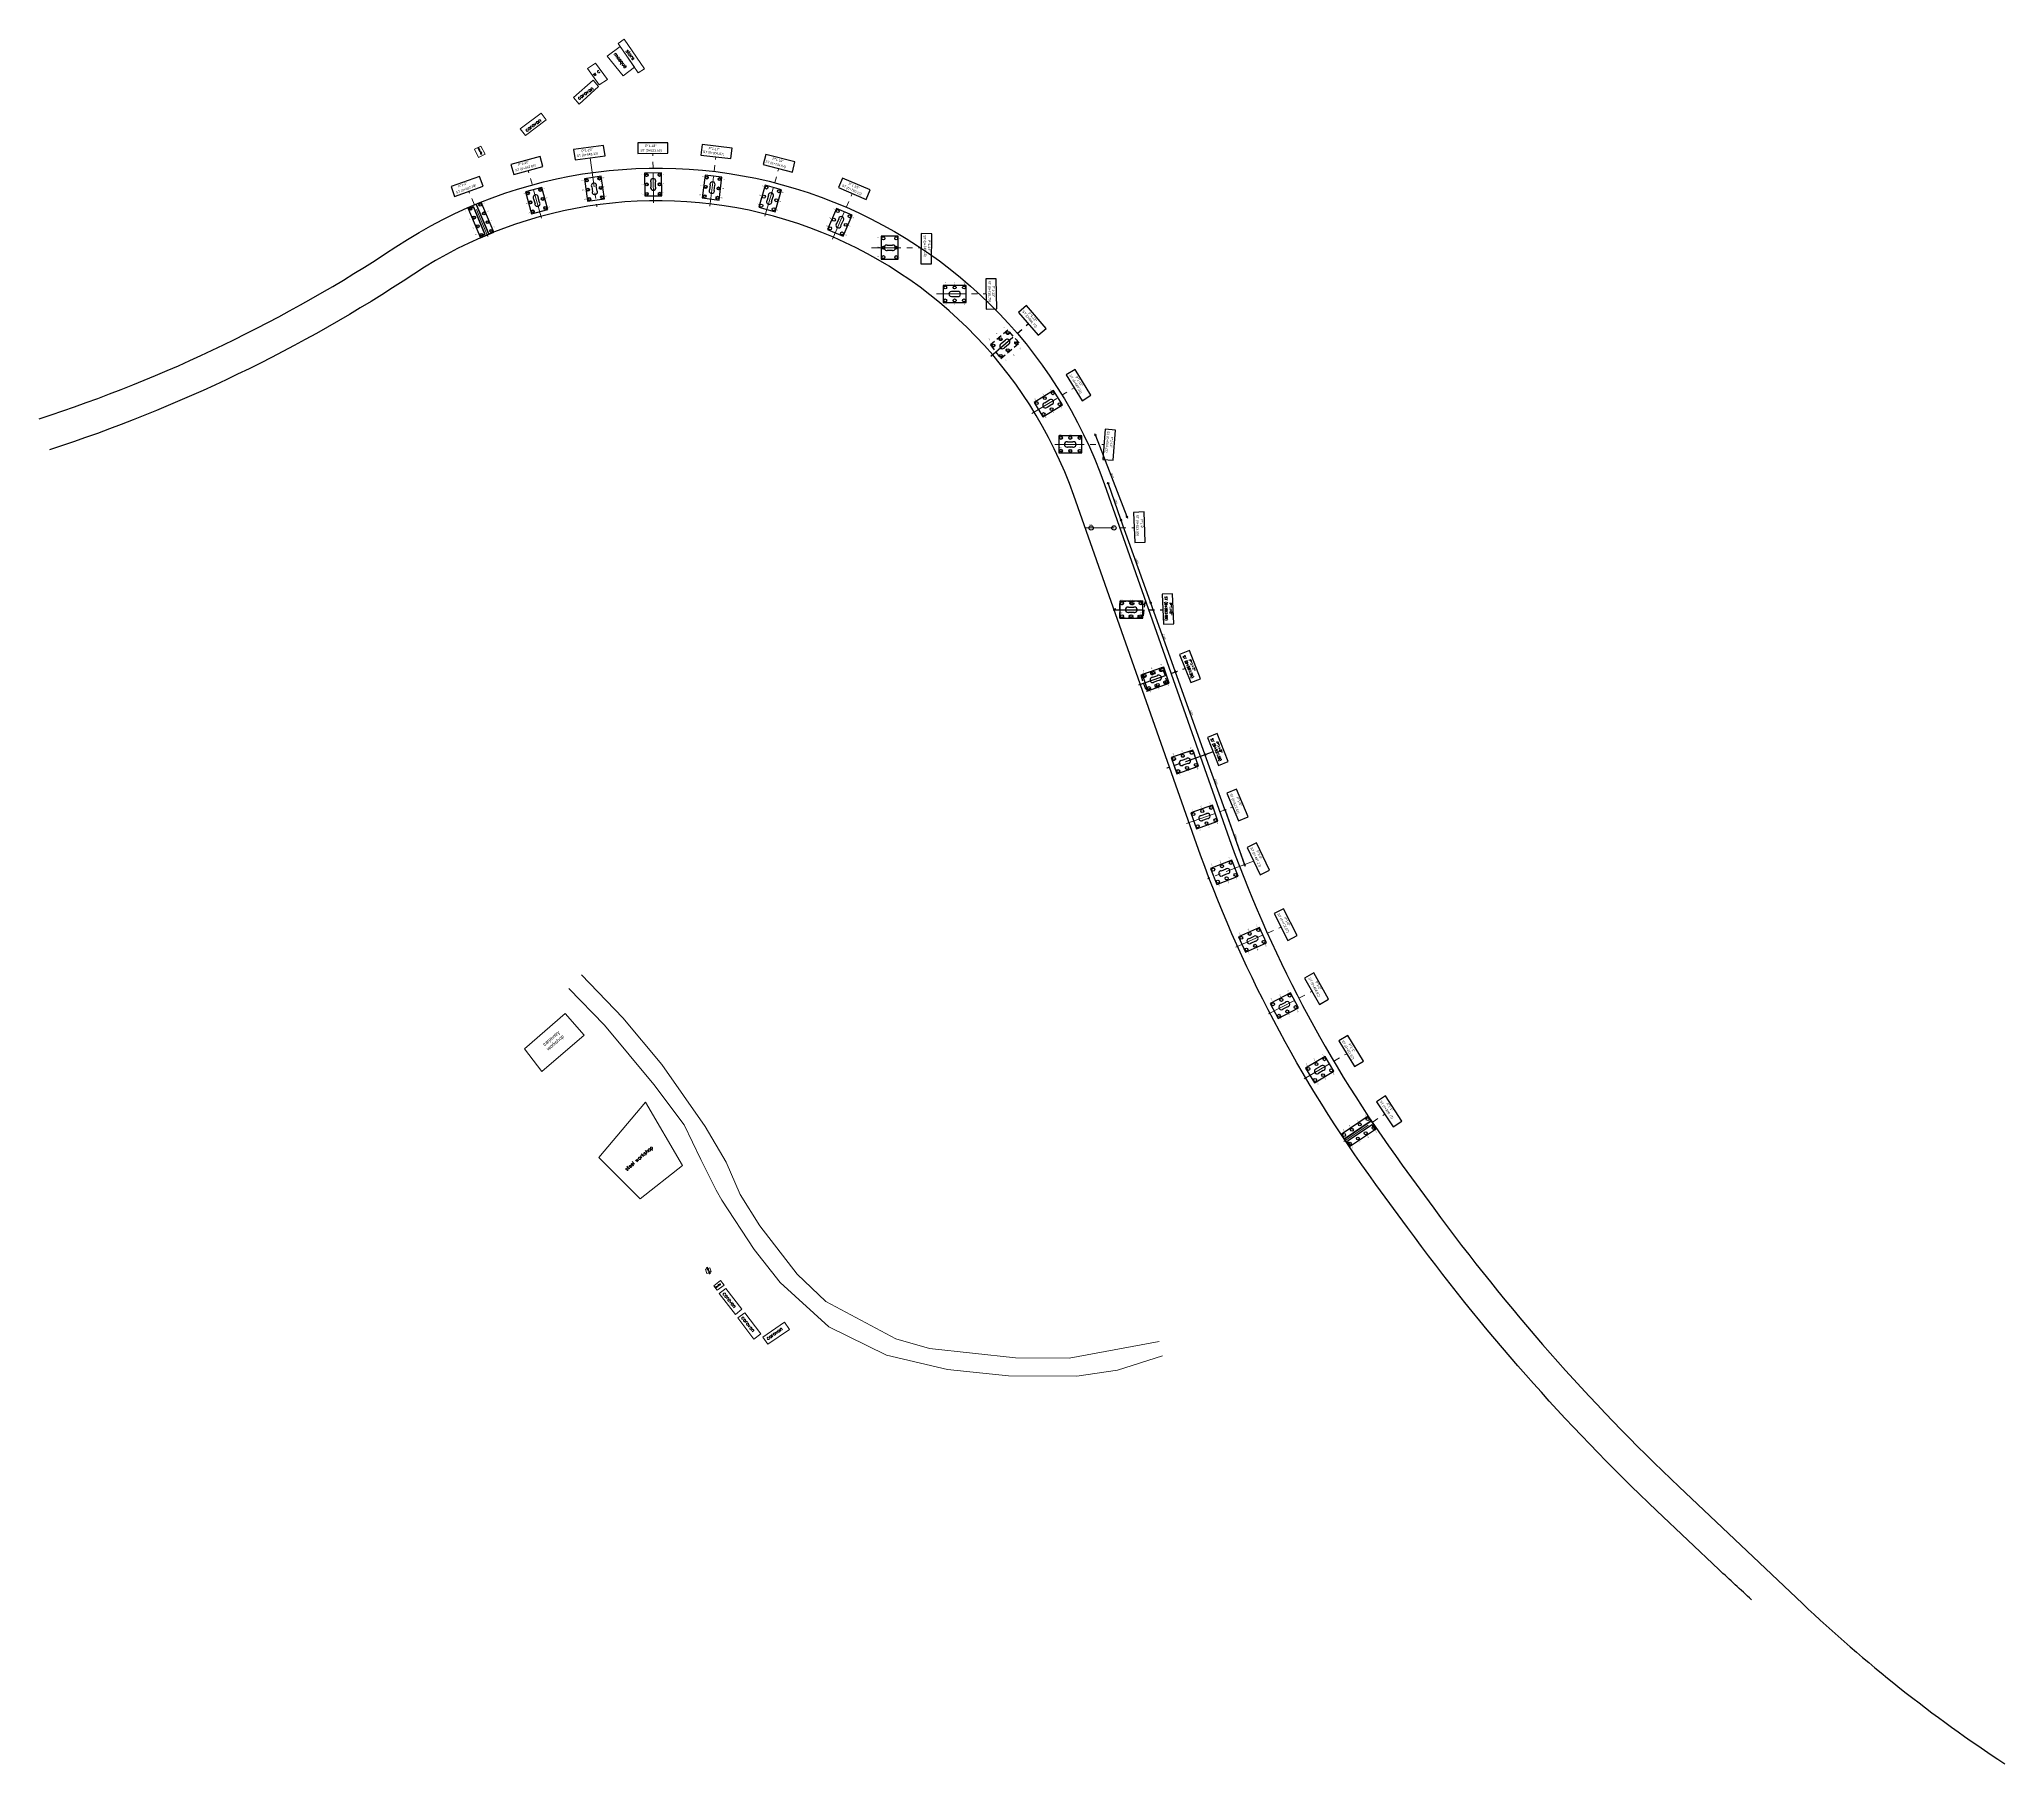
# Model space of a CAD drawing. Header units: metres. Extents: x 205641 to 207475, y 3634803 to 3635391.
# Drawn here: x 205641 to 206312, y 3634803 to 3635391 of the extents above; entities outside this region: 11.
import ezdxf

# ---------------------------------------------------------------- set-up
doc = ezdxf.new("R2010")
doc.units = ezdxf.units.M
doc.header["$LTSCALE"] = 8
doc.header["$PDMODE"] = 3
doc.header["$PDSIZE"] = 1
doc.linetypes.add('CENTER', pattern=[2, 1.25, -0.25, 0.25, -0.25])
doc.linetypes.add('DASHED2', pattern=[0.375, 0.25, -0.125])
for name, color, linetype in [('C-ROAD-PROF-TEXT', 11, 'Continuous'), ('C-ROAD-STAN-MAJR', 11, 'Continuous'), ('New Jersey', 220, 'Continuous'), ('P-ID', 4, 'Continuous'), ('WES-AXES', 9, 'CENTER'), ('WES-CONCRETE', 3, 'Continuous'), ('WES-DIMENSIONS', 255, 'Continuous'), ('WES-PILES', 2, 'Continuous'), ('WES-TEXT', 255, 'Continuous')]:
    doc.layers.add(name, color=color, linetype=linetype)
doc.layers.add('S-ANNO', color=253, linetype='Continuous', lineweight=9)
doc.styles.add('Arial', font='arial.ttf')
doc.styles.add('CEO-Text-300', font='simplex.shx', dxfattribs={"height": 0.81})
doc.styles.add('ROMANC', font='romanc.shx', dxfattribs={"height": 1.2})
doc.styles.get("Standard").update_dxf_attribs({"font": 'simplex.shx'})
doc.styles.add('STENCIL', font='STENCIL')
doc.styles.add('T25-100', font='calibri.ttf', dxfattribs={"width": 0.8, "height": 250})
doc.dimstyles.new('D25-100', dxfattribs={"dimscale": 0.001, "dimtxt": 250, "dimasz": 87, "dimexe": 0.18, "dimexo": 0.0625, "dimgap": 90, "dimtad": 1, "dimdec": 0, "dimlfac": 1000, "dimrnd": 5, "dimzin": 0, "dimdsep": 46, "dimtxsty": 'STENCIL', "dimblk": 'DOT3', "dimcen": 90, "dimse1": 1, "dimse2": 1, "dimclrt": 242, "dimadec": 0, "dimazin": 0, "dimtfac": 1, "dimtdec": 0, "dimtofl": 0, "dimtmove": 2, "dimatfit": 3, "dimldrblk": 'DOT3', "dimfxl": 1, "dimtolj": 1, "dimtzin": 0, "dimlwd": -1, "dimarcsym": 0})
doc.dimstyles.get("Standard").update_dxf_attribs({"dimtxt": 0.25, "dimasz": 0.18, "dimexe": 0.18, "dimexo": 0.0625, "dimgap": 0.09, "dimtad": 0, "dimdec": 3, "dimzin": 0, "dimdsep": 46, "dimtxsty": 'Arial', "dimcen": 0.09, "dimclrd": 5, "dimclre": 5, "dimclrt": 1, "dimadec": 0, "dimazin": 0, "dimtfac": 1, "dimtdec": 3, "dimtofl": 0, "dimtmove": 0, "dimatfit": 3, "dimfxl": 1, "dimtfillclr": 5, "dimtolj": 1, "dimtzin": 0, "dimarcsym": 0})

# ---------------------------------------------------------------- blocks, each defined once
blk = doc.blocks.new('DOT3')
at = {"color": 7}
for p, q in [((-0.5, 0), (-2.5, 0)), ((-0.5, 0), (2.5, 0)), ((0, -0.5), (0, 2.5)), ((0, -0.5), (0, -2.5))]:
    blk.add_line(p, q, dxfattribs=at)
blk.add_circle((0, 0), 0.5, dxfattribs=at)
blk = doc.blocks.new('*D11')
at = {"color": 0, "transparency": 16777216}
blk.add_line((206045.76, 3635128.45), (206052.41, 3635109.77), dxfattribs=at)
at = {"layer": 'Defpoints', "color": 0, "transparency": 16777216}
for p in [(206037.76, 3635125.69), (206044.47, 3635106.86), (206052.44, 3635109.69)]:
    blk.add_point(p, dxfattribs=at)
at = {"color": 0, "transparency": 16777216, "xscale": 0.08700000000000001, "yscale": 0.08700000000000001, "zscale": 0.08700000000000001}
for p, rotation in [((206045.73, 3635128.53), 109.6085137568982), ((206052.44, 3635109.69), 289.6085137568982)]:
    blk.add_blockref('DOT3', p, dxfattribs=dict(at, rotation=rotation))
at = {"color": 242, "transparency": 16777216, "insert": (206049.29, 3635119.19), "char_height": 0.25, "attachment_point": 5, "rotation": 289.60851, "style": 'STENCIL'}
blk.add_mtext('\\A1;20000', dxfattribs=at)
blk = doc.blocks.new('*D12')
at = {"layer": 'Defpoints', "color": 0, "transparency": 16777216}
for p in [(206038.95, 3635147.36), (206030.54, 3635144.35), (206037.76, 3635125.69)]:
    blk.add_point(p, dxfattribs=at)
at = {"layer": 'WES-DIMENSIONS', "color": 0, "transparency": 16777216}
blk.add_line((206045.63, 3635128.7), (206039, 3635147.2), dxfattribs=at)
at = {"layer": 'WES-DIMENSIONS', "color": 0, "transparency": 16777216, "xscale": 0.174, "yscale": 0.174, "zscale": 0.174}
for p, rotation in [((206038.95, 3635147.36), 109.7096061669161), ((206045.69, 3635128.53), 289.7096061669161)]:
    blk.add_blockref('DOT3', p, dxfattribs=dict(at, rotation=rotation))
at = {"layer": 'WES-DIMENSIONS', "color": 242, "transparency": 16777216, "insert": (206042.73, 3635138.1), "char_height": 0.5, "attachment_point": 5, "rotation": 289.70961, "style": 'STENCIL'}
blk.add_mtext('\\A1;20000', dxfattribs=at)
blk = doc.blocks.new('*D13')
at = {"layer": 'Defpoints', "color": 0, "transparency": 16777216}
for p in [(206028.83, 3635175.6), (206021.06, 3635172.82), (206030.54, 3635144.35)]:
    blk.add_point(p, dxfattribs=at)
at = {"layer": 'WES-DIMENSIONS', "color": 0, "transparency": 16777216}
blk.add_line((206038.89, 3635147.53), (206028.89, 3635175.44), dxfattribs=at)
at = {"layer": 'WES-DIMENSIONS', "color": 0, "transparency": 16777216, "xscale": 0.174, "yscale": 0.174, "zscale": 0.174}
for p, rotation in [((206028.83, 3635175.6), 109.7096061669161), ((206038.95, 3635147.36), 289.7096061669161)]:
    blk.add_blockref('DOT3', p, dxfattribs=dict(at, rotation=rotation))
at = {"layer": 'WES-DIMENSIONS', "color": 242, "transparency": 16777216, "insert": (206034.3, 3635161.63), "char_height": 0.5, "attachment_point": 5, "rotation": 289.70961, "style": 'STENCIL'}
blk.add_mtext('\\A1;30000', dxfattribs=at)
blk = doc.blocks.new('*D14')
at = {"layer": 'Defpoints', "color": 0, "transparency": 16777216}
for p in [(206012.75, 3635196.4), (206020.4, 3635199.14), (206021.06, 3635172.82)]:
    blk.add_point(p, dxfattribs=at)
at = {"layer": 'WES-DIMENSIONS', "color": 0, "transparency": 16777216}
blk.add_line((206028.77, 3635175.77), (206020.46, 3635198.97), dxfattribs=at)
at = {"layer": 'WES-DIMENSIONS', "color": 0, "transparency": 16777216, "xscale": 0.174, "yscale": 0.174, "zscale": 0.174}
for p, rotation in [((206020.4, 3635199.14), 109.7096061669161), ((206028.83, 3635175.6), 289.7096061669161)]:
    blk.add_blockref('DOT3', p, dxfattribs=dict(at, rotation=rotation))
at = {"layer": 'WES-DIMENSIONS', "color": 242, "transparency": 16777216, "insert": (206025.02, 3635187.52), "char_height": 0.5, "attachment_point": 5, "rotation": 289.70961, "style": 'STENCIL'}
blk.add_mtext('\\A1;25000', dxfattribs=at)
blk = doc.blocks.new('*D15')
at = {"layer": 'Defpoints', "color": 0, "transparency": 16777216}
for p in [(206010.28, 3635227.38), (206002.78, 3635224.7), (206012.75, 3635196.4)]:
    blk.add_point(p, dxfattribs=at)
at = {"layer": 'WES-DIMENSIONS', "color": 0, "transparency": 16777216}
blk.add_line((206020.34, 3635199.3), (206010.34, 3635227.22), dxfattribs=at)
at = {"layer": 'WES-DIMENSIONS', "color": 0, "transparency": 16777216, "xscale": 0.174, "yscale": 0.174, "zscale": 0.174}
for p, rotation in [((206010.28, 3635227.38), 109.7096061669161), ((206020.4, 3635199.14), 289.7096061669161)]:
    blk.add_blockref('DOT3', p, dxfattribs=dict(at, rotation=rotation))
at = {"layer": 'WES-DIMENSIONS', "color": 242, "transparency": 16777216, "insert": (206015.75, 3635213.41), "char_height": 0.5, "attachment_point": 5, "rotation": 289.70961, "style": 'STENCIL'}
blk.add_mtext('\\A1;30000', dxfattribs=at)
blk = doc.blocks.new('*D20')
at = {"layer": 'Defpoints', "color": 0, "transparency": 16777216}
for p in [(205998.38, 3635237.2), (206005.89, 3635239.85), (206002.78, 3635224.7)]:
    blk.add_point(p, dxfattribs=at)
at = {"layer": 'WES-DIMENSIONS', "color": 0, "transparency": 16777216}
blk.add_line((206010.24, 3635227.51), (206005.95, 3635239.68), dxfattribs=at)
at = {"layer": 'WES-DIMENSIONS', "color": 0, "transparency": 16777216, "xscale": 0.174, "yscale": 0.174, "zscale": 0.174}
for p, rotation in [((206005.89, 3635239.85), 109.404721362996), ((206010.3, 3635227.34), 289.404721362996)]:
    blk.add_blockref('DOT3', p, dxfattribs=dict(at, rotation=rotation))
at = {"layer": 'WES-DIMENSIONS', "color": 242, "transparency": 16777216, "insert": (206008.51, 3635233.74), "char_height": 0.5, "attachment_point": 5, "rotation": 289.40472, "style": 'STENCIL'}
blk.add_mtext('\\A1;13255', dxfattribs=at)
blk = doc.blocks.new('*D21')
at = {"layer": 'Defpoints', "color": 0, "transparency": 16777216}
for p in [(205991.98, 3635252.66), (206012.29, 3635228.37), (206002.78, 3635224.7)]:
    blk.add_point(p, dxfattribs=at)
at = {"layer": 'WES-DIMENSIONS', "color": 0, "transparency": 16777216}
blk.add_line((206001.54, 3635256.17), (206012.23, 3635228.53), dxfattribs=at)
at = {"layer": 'WES-DIMENSIONS', "color": 0, "transparency": 16777216, "xscale": 0.174, "yscale": 0.174, "zscale": 0.174}
for p, rotation in [((206001.48, 3635256.34), 111.1321373569045), ((206012.29, 3635228.37), 291.1321373569045)]:
    blk.add_blockref('DOT3', p, dxfattribs=dict(at, rotation=rotation))
at = {"layer": 'WES-DIMENSIONS', "color": 242, "transparency": 16777216, "insert": (206007.29, 3635242.51), "char_height": 0.5, "attachment_point": 5, "rotation": 291.13214, "style": 'STENCIL'}
blk.add_mtext('\\A1;30000', dxfattribs=at)
blk = doc.blocks.new('*D28')
at = {"layer": 'Defpoints', "color": 0, "transparency": 16777216}
for p in [(206037.76, 3635125.69), (206044.47, 3635106.86), (206052.44, 3635109.71)]:
    blk.add_point(p, dxfattribs=at)
at = {"layer": 'WES-DIMENSIONS', "color": 0, "transparency": 16777216}
blk.add_line((206045.75, 3635128.37), (206052.38, 3635109.87), dxfattribs=at)
at = {"layer": 'WES-DIMENSIONS', "color": 0, "transparency": 16777216, "xscale": 0.174, "yscale": 0.174, "zscale": 0.174}
for p, rotation in [((206045.69, 3635128.53), 109.7096061669161), ((206052.44, 3635109.71), 289.7096061669161)]:
    blk.add_blockref('DOT3', p, dxfattribs=dict(at, rotation=rotation))
at = {"layer": 'WES-DIMENSIONS', "color": 242, "transparency": 16777216, "insert": (206049.47, 3635119.27), "char_height": 0.5, "attachment_point": 5, "rotation": 289.70961, "style": 'STENCIL'}
blk.add_mtext('\\A1;20000', dxfattribs=at)
blk = doc.blocks.new('*D110')
at = {"layer": 'Defpoints', "color": 0, "transparency": 16777216}
for p in [(205832.39, 3635343.81, 15.96), (205832.43, 3635343.73), (205832.43, 3635343.73)]:
    blk.add_point(p, dxfattribs=at)
at = {"layer": 'P-ID', "color": 5, "lineweight": -2, "transparency": 16777216}
for p, q in [((205832.34, 3635343.79), (205832.23, 3635343.74)), ((205832.32, 3635343.98), (205832.26, 3635344.14)), ((205832.37, 3635343.7), (205832.26, 3635343.66)), ((205832.5, 3635343.56), (205832.57, 3635343.39))]:
    blk.add_line(p, q, dxfattribs=at)
at = {"layer": 'P-ID', "color": 5, "transparency": 16777216}
for points in [[(205832.35, 3635343.99), (205832.3, 3635343.97), (205832.39, 3635343.81)], [(205832.53, 3635343.57), (205832.47, 3635343.55), (205832.43, 3635343.73)]]:
    blk.add_solid(points, dxfattribs=at)
at = {"layer": 'P-ID', "color": 1, "transparency": 16777216, "insert": (205832.76, 3635342.92), "char_height": 0.25, "attachment_point": 5, "rotation": 292.54857, "style": 'Arial'}
blk.add_mtext('\\A1;0.092', dxfattribs=at)
blk = doc.blocks.new('*D143')
at = {"layer": 'Defpoints', "color": 0, "transparency": 16777216}
for p in [(205974.45, 3635287.68, 14.29), (205974.51, 3635287.76), (205974.51, 3635287.76)]:
    blk.add_point(p, dxfattribs=at)
at = {"layer": 'P-ID', "color": 5, "lineweight": -2, "transparency": 16777216}
for p, q in [((205974.36, 3635287.53), (205974.26, 3635287.38)), ((205974.4, 3635287.72), (205974.3, 3635287.78)), ((205974.46, 3635287.8), (205974.36, 3635287.86)), ((205974.61, 3635287.92), (205974.7, 3635288.07))]:
    blk.add_line(p, q, dxfattribs=at)
at = {"layer": 'P-ID', "color": 5, "transparency": 16777216}
for points in [[(205974.33, 3635287.55), (205974.38, 3635287.51), (205974.45, 3635287.68)], [(205974.58, 3635287.93), (205974.63, 3635287.9), (205974.51, 3635287.76)]]:
    blk.add_solid(points, dxfattribs=at)
at = {"layer": 'P-ID', "color": 1, "transparency": 16777216, "insert": (205974.98, 3635288.5), "char_height": 0.25, "attachment_point": 5, "rotation": 57.03674, "style": 'Arial'}
blk.add_mtext('\\A1;0.100', dxfattribs=at)
blk = doc.blocks.new('AeccTickLine')
blk.add_line((0, -0.5), (0, 0.5))

msp = doc.modelspace()

# ---------------------------------------------------------------- linework, layer by layer
at = {"layer": 'New Jersey'}
for points in [[(205641.4323, 3635261.8664, 0.06791777), (205763.0047, 3635320.4768, -0.48829969), (206004.6708, 3635239.4157)], [(205994.1636, 3635235.7146, 0.48829969), (205769.1548, 3635311.1883, -0.06791777), (205644.8688, 3635251.2698, -0.06791777)], [(206225.2981, 3634859.2175, -0.00535301), (206214.1367, 3634869.5615), (206192.9574, 3634889.6153, -0.04536223), (206107.9026, 3634986.1967), (206097.1776, 3635000.8645, -0.07330203), (206035.995, 3635116.959), (205994.1636, 3635235.7146)], [(206004.6708, 3635239.4157), (206046.5022, 3635120.6601, 0.07330203), (206106.17, 3635007.4398), (206116.8951, 3634992.7721, 0.04536223), (206200.6167, 3634897.7045), (206242.5889, 3634857.9627, 0.04433319), (206311.5733, 3634803.3653)]]:
    msp.add_lwpolyline(points, format="xyb", dxfattribs=at)
at = {"layer": 'P-ID'}
for centre, radius in [((205828.1675, 3635343.1164, 15.884), 0.3909), ((205832.3936, 3635343.8106, 15.957), 0.3915), ((205832.8888, 3635340.6472, 15.872), 0.3842), ((205848.5018, 3635344.8861, 15.991), 0.3906), ((205848.5581, 3635341.778, 15.937), 0.3881), ((205852.8902, 3635344.9925, 15.95), 0.39), ((205852.9645, 3635341.7817, 15.997), 0.3882), ((205868.6363, 3635340.9699, 14.312), 0.4042), ((205869.0218, 3635344.0618, 14.441), 0.3866), ((205872.9461, 3635340.3499, 14.307), 0.384), ((205873.3688, 3635343.5911, 14.409), 0.3762), ((205788.3826, 3635333.4412, 16.105), 0.3871), ((205791.7726, 3635334.781, 16.089), 0.3889), ((205808.0092, 3635338.715, 16.12), 0.3933), ((205808.8504, 3635335.6374, 16.102), 0.3909), ((205812.1939, 3635339.8359, 16.125), 0.3888), ((205813.0412, 3635336.8034, 16.122), 0.3921), ((205813.9676, 3635333.7437, 16.092), 0.3923), ((205828.4476, 3635339.966, 15.922), 0.3922), ((205828.9789, 3635336.7622, 15.936), 0.3921), ((205833.3619, 3635337.3752, 15.909), 0.3956), ((205848.5485, 3635338.5265, 15.965), 0.3902), ((205853.016, 3635338.6421, 15.967), 0.3899), ((205868.2643, 3635337.6721, 14.321), 0.4015), ((205872.7037, 3635337.1835, 14.282), 0.4238), ((205789.6388, 3635330.4145, 16.121), 0.3952), ((205790.9942, 3635327.5276, 16.109), 0.3918), ((205793.0164, 3635331.8224, 16.131), 0.3941), ((205794.2579, 3635328.8991, 16.077), 0.3883), ((205809.687, 3635332.5799, 16.16), 0.3927), ((205792.1637, 3635324.5201, 16.123), 0.391), ((205795.4562, 3635325.8549, 16.107), 0.3951), ((205966.7632, 3635286.8817, 14.321), 0.4234), ((205969.26, 3635289.0555, 14.35), 0.423), ((205971.6539, 3635291.1791, 14.324), 0.4249), ((205974.4535, 3635287.6813, 14.293), 0.423), ((205969.3212, 3635283.3862, 14.322), 0.4281), ((205971.658, 3635285.2913, 14.332), 0.433), ((205989.7465, 3635255.3512, 14.222), 0.4238), ((205992.9251, 3635255.3606, 14.231), 0.4268), ((205996.1609, 3635255.272, 14.185), 0.4221), ((205989.721, 3635251.0174, 14.236), 0.4284), ((205993.0146, 3635250.8814, 14.264), 0.4257), ((205996.2146, 3635250.936, 14.26), 0.4353)]:
    msp.add_circle(centre, radius, dxfattribs=at)
at = {"layer": 'S-ANNO', "flags": 128}
for points, elevation in [([(205844.3628, 3635381.7446), (205840.558, 3635378.725), (205835.06, 3635385.452), (205839.529, 3635388.786)], 18.905), ([(205831.072, 3635383.037), (205835.22, 3635377.557), (205832.311, 3635375.677), (205828.336, 3635381.258)], 19.086), ([(205830.261, 3635377.309), (205832.156, 3635375.116), (205825.531, 3635369.086), (205823.548, 3635371.369)], 18.817), ([(205805.397, 3635360.746), (205812.575, 3635366.073), (205814.293, 3635363.726), (205807.156, 3635358.388)], 18.778), ([(205791.965, 3635354.817), (205793.417, 3635352.117), (205791.224, 3635350.955), (205789.82, 3635353.775)], 18.849), ([(205820.693, 3635059.147), (205827.204, 3635051.727), (205812.791, 3635039.297), (205806.905, 3635047.075)], 20.719), ([(205848.163, 3635028.87), (205860.798, 3635007.262), (205846.348, 3634995.956), (205832.202, 3635010.038)], 21.226), ([(205868.593, 3634971.897), (205870.022, 3634972.38), (205870.508, 3634970.987), (205869.05, 3634970.471)], 21.026), ([(205873.751, 3634968.038), (205874.901, 3634966.536), (205872.567, 3634964.773), (205871.39, 3634966.288)], 21.098), ([(205875.516, 3634965.387), (205880.957, 3634958.261), (205878.762, 3634956.526), (205873.253, 3634963.695)], 20.954), ([(205881.959, 3634957.077), (205887.406, 3634949.917), (205885.088, 3634948.127), (205879.654, 3634955.33)], 20.955), ([(205895.501, 3634953.924), (205897.209, 3634951.427), (205889.807, 3634946.33), (205888.107, 3634948.799)], 20.965)]:
    msp.add_lwpolyline(points, close=True, dxfattribs=dict(at, elevation=elevation))
for points, elevation in [([(205847.731, 3635381.126), (205840.844, 3635391.219), (205838.849, 3635389.828), (205845.681, 3635379.812)], 18.869), ([(205845.681, 3635379.812), (205847.731, 3635381.126)], 18.869), ([(205822.005, 3635067.602), (205834.118, 3635055.182), (205850.992, 3635034.913), (205861.311, 3635021.194), (205866.956, 3635009.374), (205872.195, 3634998.885), (205874.186, 3634995.486), (205885.135, 3634978.638), (205894.043, 3634967.387), (205910.62, 3634952.236), (205930.304, 3634942.656), (205951.133, 3634937.699), (205971.848, 3634935.548), (205995.186, 3634935.442), (206009.049, 3634937.546), (206024.453, 3634942.397)], 20.783), ([(206023.288, 3634947.316), (205992.612, 3634941.584), (205974.325, 3634941.682), (205944.953, 3634944.927), (205933.49, 3634948.184), (205909.575, 3634960.983), (205899.885, 3634970.21), (205887.077, 3634986.763), (205880.412, 3634997.387), (205875.67, 3635008.446), (205868.426, 3635020.6), (205853.698, 3635041.69), (205840.35, 3635057.641), (205826.277, 3635072.263)], 21.131)]:
    msp.add_lwpolyline(points, dxfattribs=dict(at, elevation=elevation))
at = {"layer": 'WES-AXES', "color": 1, "linetype": 'CENTER', "lineweight": 0, "transparency": 33554585}
for p, q in [((205829.2216, 3635350.8129), (205831.5478, 3635334.1223)), ((205829.2216, 3635350.8129), (205831.5478, 3635334.1223)), ((205829.2216, 3635350.8129), (205831.5478, 3635334.1223)), ((205850.8097, 3635335.4981), (205850.6496, 3635352.3681)), ((205850.8097, 3635335.4981), (205850.6496, 3635352.3681)), ((205850.8097, 3635335.4981), (205850.6496, 3635352.3681)), ((205870.0817, 3635334.3836), (205872.095, 3635351.151)), ((205870.0817, 3635334.3836), (205872.095, 3635351.151)), ((205870.0817, 3635334.3836), (205872.095, 3635351.151)), ((205812.6241, 3635330.2505), (205808.1753, 3635346.4846)), ((205812.6241, 3635330.2505), (205808.1753, 3635346.4846)), ((205812.6241, 3635330.2505), (205808.1753, 3635346.4846)), ((205888.8658, 3635330.9167), (205893.546, 3635347.1554)), ((205888.8658, 3635330.9167), (205893.546, 3635347.1554)), ((205888.8658, 3635330.9167), (205893.546, 3635347.1554)), ((205794.3496, 3635323.993), (205787.8534, 3635339.4854)), ((205794.3496, 3635323.993), (205787.8534, 3635339.4854)), ((205794.3496, 3635323.993), (205787.8534, 3635339.4854)), ((205911.8952, 3635323.0961), (205918.6308, 3635338.6049)), ((205911.8952, 3635323.0961), (205918.6308, 3635338.6049)), ((205911.8952, 3635323.0961), (205918.6308, 3635338.6049)), ((205925.1912, 3635320.1744), (205942.1043, 3635320.1744)), ((205925.1912, 3635320.1744), (205942.1043, 3635320.1744)), ((205925.1912, 3635320.1744), (205942.1043, 3635320.1744)), ((205947.3146, 3635304.4042), (205964.2277, 3635304.4012)), ((205947.3146, 3635304.4042), (205964.2277, 3635304.4012)), ((205947.3146, 3635304.4042), (205964.2277, 3635304.4012)), ((205965.8232, 3635283.2185), (205978.6535, 3635294.2311)), ((205965.8232, 3635283.2185), (205978.6535, 3635294.2311)), ((205965.8232, 3635283.2185), (205978.6535, 3635294.2311)), ((205979.8527, 3635263.6082), (205994.2782, 3635272.4122)), ((205979.8527, 3635263.6082), (205994.2782, 3635272.4122)), ((205979.8527, 3635263.6082), (205994.2782, 3635272.4122)), ((205987.7252, 3635253.1329), (206004.4272, 3635253.1329)), ((205987.7252, 3635253.1329), (206004.4272, 3635253.1329)), ((205987.7252, 3635253.1329), (206004.4272, 3635253.1329)), ((205997.9227, 3635224.6394, 24.2675), (206014.7227, 3635224.6394, 24.2675)), ((205997.9227, 3635224.6394, 24.2675), (206014.7227, 3635224.6394, 24.2675)), ((205997.9227, 3635224.6394, 24.2675), (206014.7227, 3635224.6394, 24.2675)), ((206007.6397, 3635196.7593), (206024.4397, 3635196.7593)), ((206007.6397, 3635196.7593), (206024.4397, 3635196.7593)), ((206007.6397, 3635196.7593), (206024.4397, 3635196.7593)), ((206016.2948, 3635171.1404), (206032.1404, 3635176.722)), ((206016.2948, 3635171.1404), (206032.1404, 3635176.722)), ((206016.2948, 3635171.1404), (206032.1404, 3635176.722)), ((206041.7028, 3635148.2841), (206025.8571, 3635142.7025)), ((206041.7028, 3635148.2841), (206025.8571, 3635142.7025)), ((206041.7028, 3635148.2841), (206025.8571, 3635142.7025)), ((206032.539, 3635123.9018), (206048.3847, 3635129.4834)), ((206032.539, 3635123.9018), (206048.3847, 3635129.4834)), ((206032.539, 3635123.9018), (206048.3847, 3635129.4834)), ((206055.4453, 3635111.0649), (206039.7603, 3635105.0463)), ((206055.4453, 3635111.0649), (206039.7603, 3635105.0463)), ((206055.4453, 3635111.0649), (206039.7603, 3635105.0463)), ((206049.4426, 3635081.6927), (206064.798, 3635088.5964)), ((206049.4426, 3635081.6927), (206064.798, 3635088.5964)), ((206049.4426, 3635081.6927), (206064.798, 3635088.5964)), ((206060.5146, 3635058.9661), (206075.3963, 3635066.6878)), ((206060.5146, 3635058.9661), (206075.3963, 3635066.6878)), ((206060.5146, 3635058.9661), (206075.3963, 3635066.6878)), ((206072.752, 3635036.8465), (206087.2067, 3635045.4081)), ((206072.752, 3635036.8465), (206087.2067, 3635045.4081)), ((206072.752, 3635036.8465), (206087.2067, 3635045.4081)), ((206086.2404, 3635015.4655), (206100.1922, 3635024.8244)), ((206086.2404, 3635015.4655), (206100.1922, 3635024.8244)), ((206086.2404, 3635015.4655), (206100.1922, 3635024.8244))]:
    msp.add_line(p, q, dxfattribs=at)
at = {"layer": 'WES-AXES', "linetype": 'CENTER'}
for p, q in [((205965.8232, 3635283.2185), (205978.6535, 3635294.2311)), ((206007.6397, 3635196.7593), (206024.4397, 3635196.7593)), ((206016.2948, 3635171.1404), (206032.1404, 3635176.722)), ((206041.7028, 3635148.2841), (206025.8571, 3635142.7025))]:
    msp.add_line(p, q, dxfattribs=at)
at = {"layer": 'WES-CONCRETE', "color": 3}
for p, q in [((205794.6763, 3635324.7836), (205790.385, 3635334.9897)), ((206095.6122, 3635022.4803), (206086.4, 3635016.2877)), ((206095.879, 3635021.2051), (206087.4912, 3635015.5832)), ((206097.0026, 3635019.671), (206095.8859, 3635021.2097)), ((206097.354, 3635019.91), (206097.0026, 3635019.671)), ((206088.5979, 3635014.0406), (206087.4957, 3635015.5862))]:
    msp.add_line(p, q, dxfattribs=at)
at = {"layer": 'WES-CONCRETE'}
for points in [[(205809.224, 3635331.694), (205814.817, 3635333.23), (205812.751, 3635340.752), (205807.158, 3635339.215)], [(205828.362, 3635335.988), (205834.106, 3635336.792), (205833.025, 3635344.516), (205827.281, 3635343.712)], [(205847.888, 3635337.834), (205853.688, 3635337.891), (205853.612, 3635345.69), (205847.812, 3635345.634)], [(205867.492, 3635337.128), (205873.25, 3635336.436), (205874.18, 3635344.181), (205868.421, 3635344.872)], [(205886.745, 3635334.03), (205892.318, 3635332.423), (205894.478, 3635339.918), (205888.905, 3635341.524)], [(205910.181, 3635326.429), (205915.501, 3635324.119), (205918.608, 3635331.273), (205913.288, 3635333.583)], [(205928.528, 3635316.272), (205934.328, 3635316.272), (205934.328, 3635324.072), (205928.528, 3635324.072)], [(205949.637, 3635307.304), (205949.636, 3635301.504), (205957.436, 3635301.502), (205957.437, 3635307.302)], [(205980.596, 3635267.45), (205983.618, 3635262.499), (205990.276, 3635266.562), (205987.254, 3635271.513)], [(205989.06, 3635256.033), (205989.06, 3635250.233), (205996.86, 3635250.233), (205996.86, 3635256.033)], [(206009.87, 3635199.659), (206009.87, 3635193.859), (206017.67, 3635193.859), (206017.67, 3635199.659)], [(206017.453, 3635174.623), (206019.38, 3635169.153), (206026.737, 3635171.744), (206024.81, 3635177.215)], [(206027.42, 3635146.328), (206029.347, 3635140.857), (206036.704, 3635143.449), (206034.777, 3635148.919)], [(206034.05, 3635127.509), (206035.977, 3635122.038), (206043.333, 3635124.629), (206041.406, 3635130.1)], [(206040.814, 3635108.556), (206042.892, 3635103.141), (206050.174, 3635105.936), (206048.096, 3635111.351)], [(206050.332, 3635085.272), (206052.71, 3635079.982), (206059.824, 3635083.181), (206057.446, 3635088.47)], [(206061.146, 3635062.56), (206063.817, 3635057.412), (206070.74, 3635061.005), (206068.069, 3635066.153)], [(206073.207, 3635040.462), (206076.19, 3635035.488), (206082.88, 3635039.499), (206079.897, 3635044.473)]]:
    msp.add_lwpolyline(points, close=True, dxfattribs=at)
at = {"layer": 'WES-CONCRETE', "color": 3}
for points in [[(205831.7373, 3635339.2875), (205831.7096, 3635339.4855), (205831.6105, 3635339.4717), (205831.361, 3635341.2543), (205831.4601, 3635341.2682), (205831.4323, 3635341.4662, 1), (205829.6497, 3635341.2167), (205829.6774, 3635341.0186), (205829.7765, 3635341.0325), (205830.026, 3635339.2499), (205829.9269, 3635339.236), (205829.9547, 3635339.038, 1), (205831.7373, 3635339.2875)], [(205831.7373, 3635339.2875), (205831.7096, 3635339.4855), (205831.6105, 3635339.4717), (205831.361, 3635341.2543), (205831.4601, 3635341.2682), (205831.4323, 3635341.4662, 1), (205829.6497, 3635341.2167), (205829.6774, 3635341.0186), (205829.7765, 3635341.0325), (205830.026, 3635339.2499), (205829.9269, 3635339.236), (205829.9547, 3635339.038, 1), (205831.7373, 3635339.2875)], [(205831.7373, 3635339.2875), (205831.7096, 3635339.4855), (205831.6105, 3635339.4717), (205831.361, 3635341.2543), (205831.4601, 3635341.2682), (205831.4323, 3635341.4662, 1), (205829.6497, 3635341.2167), (205829.6774, 3635341.0186), (205829.7765, 3635341.0325), (205830.026, 3635339.2499), (205829.9269, 3635339.236), (205829.9547, 3635339.038, 1), (205831.7373, 3635339.2875)], [(205851.6609, 3635340.6711), (205851.659, 3635340.871), (205851.559, 3635340.8701), (205851.5414, 3635342.67), (205851.6414, 3635342.671), (205851.6395, 3635342.871, 1), (205849.8396, 3635342.8534), (205849.8415, 3635342.6534), (205849.9415, 3635342.6544), (205849.9591, 3635340.8545), (205849.8591, 3635340.8535), (205849.861, 3635340.6535, 1), (205851.6609, 3635340.6711)], [(205851.6609, 3635340.6711), (205851.659, 3635340.871), (205851.559, 3635340.8701), (205851.5414, 3635342.67), (205851.6414, 3635342.671), (205851.6395, 3635342.871, 1), (205849.8396, 3635342.8534), (205849.8415, 3635342.6534), (205849.9415, 3635342.6544), (205849.9591, 3635340.8545), (205849.8591, 3635340.8535), (205849.861, 3635340.6535, 1), (205851.6609, 3635340.6711)], [(205851.6609, 3635340.6711), (205851.659, 3635340.871), (205851.559, 3635340.8701), (205851.5414, 3635342.67), (205851.6414, 3635342.671), (205851.6395, 3635342.871, 1), (205849.8396, 3635342.8534), (205849.8415, 3635342.6534), (205849.9415, 3635342.6544), (205849.9591, 3635340.8545), (205849.8591, 3635340.8535), (205849.861, 3635340.6535, 1), (205851.6609, 3635340.6711)], [(205871.5982, 3635339.4548), (205871.6221, 3635339.6533), (205871.5228, 3635339.6653), (205871.7374, 3635341.4524), (205871.8367, 3635341.4405), (205871.8605, 3635341.6391, 1), (205870.0733, 3635341.8537), (205870.0495, 3635341.6551), (205870.1488, 3635341.6432), (205869.9342, 3635339.856), (205869.8349, 3635339.8679), (205869.8111, 3635339.6694, 1), (205871.5982, 3635339.4548)], [(205871.5982, 3635339.4548), (205871.6221, 3635339.6533), (205871.5228, 3635339.6653), (205871.7374, 3635341.4524), (205871.8367, 3635341.4405), (205871.8605, 3635341.6391, 1), (205870.0733, 3635341.8537), (205870.0495, 3635341.6551), (205870.1488, 3635341.6432), (205869.9342, 3635339.856), (205869.8349, 3635339.8679), (205869.8111, 3635339.6694, 1), (205871.5982, 3635339.4548)], [(205871.5982, 3635339.4548), (205871.6221, 3635339.6533), (205871.5228, 3635339.6653), (205871.7374, 3635341.4524), (205871.8367, 3635341.4405), (205871.8605, 3635341.6391, 1), (205870.0733, 3635341.8537), (205870.0495, 3635341.6551), (205870.1488, 3635341.6432), (205869.9342, 3635339.856), (205869.8349, 3635339.8679), (205869.8111, 3635339.6694, 1), (205871.5982, 3635339.4548)], [(205812.1467, 3635335.4005), (205812.0937, 3635335.5933), (205811.9973, 3635335.5669), (205811.5205, 3635337.3026), (205811.617, 3635337.3291), (205811.564, 3635337.5219, 1), (205809.8283, 3635337.0452), (205809.8813, 3635336.8523), (205809.9777, 3635336.8788), (205810.4544, 3635335.1431), (205810.358, 3635335.1166), (205810.411, 3635334.9237, 1), (205812.1467, 3635335.4005)], [(205812.1467, 3635335.4005), (205812.0937, 3635335.5933), (205811.9973, 3635335.5669), (205811.5205, 3635337.3026), (205811.617, 3635337.3291), (205811.564, 3635337.5219, 1), (205809.8283, 3635337.0452), (205809.8813, 3635336.8523), (205809.9777, 3635336.8788), (205810.4544, 3635335.1431), (205810.358, 3635335.1166), (205810.411, 3635334.9237, 1), (205812.1467, 3635335.4005)], [(205812.1467, 3635335.4005), (205812.0937, 3635335.5933), (205811.9973, 3635335.5669), (205811.5205, 3635337.3026), (205811.617, 3635337.3291), (205811.564, 3635337.5219, 1), (205809.8283, 3635337.0452), (205809.8813, 3635336.8523), (205809.9777, 3635336.8788), (205810.4544, 3635335.1431), (205810.358, 3635335.1166), (205810.411, 3635334.9237, 1), (205812.1467, 3635335.4005)], [(205891.1717, 3635335.6675), (205891.2271, 3635335.8596), (205891.131, 3635335.8873), (205891.6296, 3635337.6169), (205891.7257, 3635337.5892), (205891.7811, 3635337.7814, 1), (205890.0515, 3635338.2799), (205889.9961, 3635338.0878), (205890.0922, 3635338.0601), (205889.5936, 3635336.3305), (205889.4975, 3635336.3582), (205889.4421, 3635336.166, 1), (205891.1717, 3635335.6675)], [(205891.1717, 3635335.6675), (205891.2271, 3635335.8596), (205891.131, 3635335.8873), (205891.6296, 3635337.6169), (205891.7257, 3635337.5892), (205891.7811, 3635337.7814, 1), (205890.0515, 3635338.2799), (205889.9961, 3635338.0878), (205890.0922, 3635338.0601), (205889.5936, 3635336.3305), (205889.4975, 3635336.3582), (205889.4421, 3635336.166, 1), (205891.1717, 3635335.6675)], [(205891.1717, 3635335.6675), (205891.2271, 3635335.8596), (205891.131, 3635335.8873), (205891.6296, 3635337.6169), (205891.7257, 3635337.5892), (205891.7811, 3635337.7814, 1), (205890.0515, 3635338.2799), (205889.9961, 3635338.0878), (205890.0922, 3635338.0601), (205889.5936, 3635336.3305), (205889.4975, 3635336.3582), (205889.4421, 3635336.166, 1), (205891.1717, 3635335.6675)], [(205914.782, 3635327.4836), (205914.8616, 3635327.667), (205914.7699, 3635327.7069), (205915.487, 3635329.3579), (205915.5787, 3635329.318), (205915.6583, 3635329.5015, 1), (205914.0073, 3635330.2185), (205913.9277, 3635330.0351), (205914.0194, 3635329.9952), (205913.3023, 3635328.3442), (205913.2106, 3635328.3841), (205913.1309, 3635328.2006, 1), (205914.782, 3635327.4836)], [(205914.782, 3635327.4836), (205914.8616, 3635327.667), (205914.7699, 3635327.7069), (205915.487, 3635329.3579), (205915.5787, 3635329.318), (205915.6583, 3635329.5015, 1), (205914.0073, 3635330.2185), (205913.9277, 3635330.0351), (205914.0194, 3635329.9952), (205913.3023, 3635328.3442), (205913.2106, 3635328.3841), (205913.1309, 3635328.2006, 1), (205914.782, 3635327.4836)], [(205914.782, 3635327.4836), (205914.8616, 3635327.667), (205914.7699, 3635327.7069), (205915.487, 3635329.3579), (205915.5787, 3635329.318), (205915.6583, 3635329.5015, 1), (205914.0073, 3635330.2185), (205913.9277, 3635330.0351), (205914.0194, 3635329.9952), (205913.3023, 3635328.3442), (205913.2106, 3635328.3841), (205913.1309, 3635328.2006, 1), (205914.782, 3635327.4836)], [(205930.3286, 3635319.2744), (205930.5286, 3635319.2744), (205930.5286, 3635319.3744), (205932.3286, 3635319.3744), (205932.3286, 3635319.2744), (205932.5286, 3635319.2744, 1), (205932.5286, 3635321.0744), (205932.3286, 3635321.0744), (205932.3286, 3635320.9744), (205930.5286, 3635320.9744), (205930.5286, 3635321.0744), (205930.3286, 3635321.0744, 1), (205930.3286, 3635319.2744)], [(205930.3286, 3635319.2744), (205930.5286, 3635319.2744), (205930.5286, 3635319.3744), (205932.3286, 3635319.3744), (205932.3286, 3635319.2744), (205932.5286, 3635319.2744, 1), (205932.5286, 3635321.0744), (205932.3286, 3635321.0744), (205932.3286, 3635320.9744), (205930.5286, 3635320.9744), (205930.5286, 3635321.0744), (205930.3286, 3635321.0744, 1), (205930.3286, 3635319.2744)], [(205930.3286, 3635319.2744), (205930.5286, 3635319.2744), (205930.5286, 3635319.3744), (205932.3286, 3635319.3744), (205932.3286, 3635319.2744), (205932.5286, 3635319.2744, 1), (205932.5286, 3635321.0744), (205932.3286, 3635321.0744), (205932.3286, 3635320.9744), (205930.5286, 3635320.9744), (205930.5286, 3635321.0744), (205930.3286, 3635321.0744, 1), (205930.3286, 3635319.2744)], [(205952.4363, 3635303.4983), (205952.6363, 3635303.4982), (205952.6363, 3635303.5982), (205954.4363, 3635303.5979), (205954.4363, 3635303.4979), (205954.6363, 3635303.4979, 1), (205954.6366, 3635305.2979), (205954.4366, 3635305.2979), (205954.4366, 3635305.1979), (205952.6366, 3635305.1982), (205952.6366, 3635305.2982), (205952.4366, 3635305.2983, 1), (205952.4363, 3635303.4983)], [(205952.4363, 3635303.4983), (205952.6363, 3635303.4982), (205952.6363, 3635303.5982), (205954.4363, 3635303.5979), (205954.4363, 3635303.4979), (205954.6363, 3635303.4979, 1), (205954.6366, 3635305.2979), (205954.4366, 3635305.2979), (205954.4366, 3635305.1979), (205952.6366, 3635305.1982), (205952.6366, 3635305.2982), (205952.4366, 3635305.2983, 1), (205952.4363, 3635303.4983)], [(205952.4363, 3635303.4983), (205952.6363, 3635303.4982), (205952.6363, 3635303.5982), (205954.4363, 3635303.5979), (205954.4363, 3635303.4979), (205954.6363, 3635303.4979, 1), (205954.6366, 3635305.2979), (205954.4366, 3635305.2979), (205954.4366, 3635305.1979), (205952.6366, 3635305.1982), (205952.6366, 3635305.2982), (205952.4366, 3635305.2983, 1), (205952.4363, 3635303.4983)], [(205970.3982, 3635285.9506), (205970.5499, 3635286.0809), (205970.4848, 3635286.1567), (205971.8507, 3635287.3291), (205971.9158, 3635287.2532), (205972.0676, 3635287.3835, 1), (205970.8952, 3635288.7493), (205970.7434, 3635288.6191), (205970.8086, 3635288.5432), (205969.4427, 3635287.3708), (205969.3776, 3635287.4467), (205969.2258, 3635287.3165, 1), (205970.3982, 3635285.9506)], [(205970.3982, 3635285.9506), (205970.5499, 3635286.0809), (205970.4848, 3635286.1567), (205971.8507, 3635287.3291), (205971.9158, 3635287.2532), (205972.0676, 3635287.3835, 1), (205970.8952, 3635288.7493), (205970.7434, 3635288.6191), (205970.8086, 3635288.5432), (205969.4427, 3635287.3708), (205969.3776, 3635287.4467), (205969.2258, 3635287.3165, 1), (205970.3982, 3635285.9506)], [(205970.3982, 3635285.9506), (205970.5499, 3635286.0809), (205970.4848, 3635286.1567), (205971.8507, 3635287.3291), (205971.9158, 3635287.2532), (205972.0676, 3635287.3835, 1), (205970.8952, 3635288.7493), (205970.7434, 3635288.6191), (205970.8086, 3635288.5432), (205969.4427, 3635287.3708), (205969.3776, 3635287.4467), (205969.2258, 3635287.3165, 1), (205970.3982, 3635285.9506)], [(205984.9656, 3635265.6652), (205985.1363, 3635265.7694), (205985.0842, 3635265.8548), (205986.6206, 3635266.7925), (205986.6727, 3635266.7071), (205986.8434, 3635266.8113, 1), (205985.9057, 3635268.3478), (205985.735, 3635268.2436), (205985.7871, 3635268.1582), (205984.2507, 3635267.2205), (205984.1986, 3635267.3059), (205984.0278, 3635267.2017, 1), (205984.9656, 3635265.6652)], [(205984.9656, 3635265.6652), (205985.1363, 3635265.7694), (205985.0842, 3635265.8548), (205986.6206, 3635266.7925), (205986.6727, 3635266.7071), (205986.8434, 3635266.8113, 1), (205985.9057, 3635268.3478), (205985.735, 3635268.2436), (205985.7871, 3635268.1582), (205984.2507, 3635267.2205), (205984.1986, 3635267.3059), (205984.0278, 3635267.2017, 1), (205984.9656, 3635265.6652)], [(205984.9656, 3635265.6652), (205985.1363, 3635265.7694), (205985.0842, 3635265.8548), (205986.6206, 3635266.7925), (205986.6727, 3635266.7071), (205986.8434, 3635266.8113, 1), (205985.9057, 3635268.3478), (205985.735, 3635268.2436), (205985.7871, 3635268.1582), (205984.2507, 3635267.2205), (205984.1986, 3635267.3059), (205984.0278, 3635267.2017, 1), (205984.9656, 3635265.6652)], [(205991.8599, 3635252.2329), (205992.0599, 3635252.2329), (205992.0599, 3635252.3329), (205993.8599, 3635252.3329), (205993.8599, 3635252.2329), (205994.0599, 3635252.2329, 1), (205994.0599, 3635254.0329), (205993.8599, 3635254.0329), (205993.8599, 3635253.9329), (205992.0599, 3635253.9329), (205992.0599, 3635254.0329), (205991.8599, 3635254.0329, 1), (205991.8599, 3635252.2329)], [(205991.8599, 3635252.2329), (205992.0599, 3635252.2329), (205992.0599, 3635252.3329), (205993.8599, 3635252.3329), (205993.8599, 3635252.2329), (205994.0599, 3635252.2329, 1), (205994.0599, 3635254.0329), (205993.8599, 3635254.0329), (205993.8599, 3635253.9329), (205992.0599, 3635253.9329), (205992.0599, 3635254.0329), (205991.8599, 3635254.0329, 1), (205991.8599, 3635252.2329)], [(205991.8599, 3635252.2329), (205992.0599, 3635252.2329), (205992.0599, 3635252.3329), (205993.8599, 3635252.3329), (205993.8599, 3635252.2329), (205994.0599, 3635252.2329, 1), (205994.0599, 3635254.0329), (205993.8599, 3635254.0329), (205993.8599, 3635253.9329), (205992.0599, 3635253.9329), (205992.0599, 3635254.0329), (205991.8599, 3635254.0329, 1), (205991.8599, 3635252.2329)], [(206012.67, 3635195.8593), (206012.87, 3635195.8593), (206012.87, 3635195.9593), (206014.67, 3635195.9593), (206014.67, 3635195.8593), (206014.87, 3635195.8593, 1), (206014.87, 3635197.6593), (206014.67, 3635197.6593), (206014.67, 3635197.5593), (206012.87, 3635197.5593), (206012.87, 3635197.6593), (206012.67, 3635197.6593, 1), (206012.67, 3635195.8593)], [(206012.67, 3635195.8593), (206012.87, 3635195.8593), (206012.87, 3635195.9593), (206014.67, 3635195.9593), (206014.67, 3635195.8593), (206014.87, 3635195.8593, 1), (206014.87, 3635197.6593), (206014.67, 3635197.6593), (206014.67, 3635197.5593), (206012.87, 3635197.5593), (206012.87, 3635197.6593), (206012.67, 3635197.6593, 1), (206012.67, 3635195.8593)], [(206012.67, 3635195.8593), (206012.87, 3635195.8593), (206012.87, 3635195.9593), (206014.67, 3635195.9593), (206014.67, 3635195.8593), (206014.87, 3635195.8593, 1), (206014.87, 3635197.6593), (206014.67, 3635197.6593), (206014.67, 3635197.5593), (206012.87, 3635197.5593), (206012.87, 3635197.6593), (206012.67, 3635197.6593, 1), (206012.67, 3635195.8593)], [(206021.3569, 3635171.9693), (206021.5456, 3635172.0358), (206021.5123, 3635172.1301), (206023.2101, 3635172.7281), (206023.2433, 3635172.6338), (206023.4319, 3635172.7003, 1), (206022.8339, 3635174.398), (206022.6453, 3635174.3316), (206022.6785, 3635174.2373), (206020.9807, 3635173.6392), (206020.9475, 3635173.7335), (206020.7589, 3635173.6671, 1), (206021.3569, 3635171.9693)], [(206021.3569, 3635171.9693), (206021.5456, 3635172.0358), (206021.5123, 3635172.1301), (206023.2101, 3635172.7281), (206023.2433, 3635172.6338), (206023.4319, 3635172.7003, 1), (206022.8339, 3635174.398), (206022.6453, 3635174.3316), (206022.6785, 3635174.2373), (206020.9807, 3635173.6392), (206020.9475, 3635173.7335), (206020.7589, 3635173.6671, 1), (206021.3569, 3635171.9693)], [(206021.3569, 3635171.9693), (206021.5456, 3635172.0358), (206021.5123, 3635172.1301), (206023.2101, 3635172.7281), (206023.2433, 3635172.6338), (206023.4319, 3635172.7003, 1), (206022.8339, 3635174.398), (206022.6453, 3635174.3316), (206022.6785, 3635174.2373), (206020.9807, 3635173.6392), (206020.9475, 3635173.7335), (206020.7589, 3635173.6671, 1), (206021.3569, 3635171.9693)], [(206031.3239, 3635143.6739), (206031.5126, 3635143.7404), (206031.4793, 3635143.8347), (206033.1771, 3635144.4327), (206033.2103, 3635144.3384), (206033.399, 3635144.4049, 1), (206032.8009, 3635146.1026), (206032.6123, 3635146.0362), (206032.6455, 3635145.9418), (206030.9478, 3635145.3438), (206030.9145, 3635145.4381), (206030.7259, 3635145.3717, 1), (206031.3239, 3635143.6739)], [(206031.3239, 3635143.6739), (206031.5126, 3635143.7404), (206031.4793, 3635143.8347), (206033.1771, 3635144.4327), (206033.2103, 3635144.3384), (206033.399, 3635144.4049, 1), (206032.8009, 3635146.1026), (206032.6123, 3635146.0362), (206032.6455, 3635145.9418), (206030.9478, 3635145.3438), (206030.9145, 3635145.4381), (206030.7259, 3635145.3717, 1), (206031.3239, 3635143.6739)], [(206031.3239, 3635143.6739), (206031.5126, 3635143.7404), (206031.4793, 3635143.8347), (206033.1771, 3635144.4327), (206033.2103, 3635144.3384), (206033.399, 3635144.4049, 1), (206032.8009, 3635146.1026), (206032.6123, 3635146.0362), (206032.6455, 3635145.9418), (206030.9478, 3635145.3438), (206030.9145, 3635145.4381), (206030.7259, 3635145.3717, 1), (206031.3239, 3635143.6739)], [(206037.953, 3635124.8546), (206038.1416, 3635124.9211), (206038.1084, 3635125.0154), (206039.8062, 3635125.6134), (206039.8394, 3635125.5191), (206040.028, 3635125.5856, 1), (206039.43, 3635127.2833), (206039.2413, 3635127.2169), (206039.2746, 3635127.1226), (206037.5768, 3635126.5245), (206037.5436, 3635126.6188), (206037.355, 3635126.5524, 1), (206037.953, 3635124.8546)], [(206037.953, 3635124.8546), (206038.1416, 3635124.9211), (206038.1084, 3635125.0154), (206039.8062, 3635125.6134), (206039.8394, 3635125.5191), (206040.028, 3635125.5856, 1), (206039.43, 3635127.2833), (206039.2413, 3635127.2169), (206039.2746, 3635127.1226), (206037.5768, 3635126.5245), (206037.5436, 3635126.6188), (206037.355, 3635126.5524, 1), (206037.953, 3635124.8546)], [(206037.953, 3635124.8546), (206038.1416, 3635124.9211), (206038.1084, 3635125.0154), (206039.8062, 3635125.6134), (206039.8394, 3635125.5191), (206040.028, 3635125.5856, 1), (206039.43, 3635127.2833), (206039.2413, 3635127.2169), (206039.2746, 3635127.1226), (206037.5768, 3635126.5245), (206037.5436, 3635126.6188), (206037.355, 3635126.5524, 1), (206037.953, 3635124.8546)], [(206044.7978, 3635106.0151), (206044.9846, 3635106.0867), (206044.9487, 3635106.1801), (206046.6293, 3635106.825), (206046.6651, 3635106.7316), (206046.8518, 3635106.8032, 1), (206046.207, 3635108.4838), (206046.0202, 3635108.4121), (206046.0561, 3635108.3188), (206044.3755, 3635107.6739), (206044.3397, 3635107.7673), (206044.153, 3635107.6956, 1), (206044.7978, 3635106.0151)], [(206044.7978, 3635106.0151), (206044.9846, 3635106.0867), (206044.9487, 3635106.1801), (206046.6293, 3635106.825), (206046.6651, 3635106.7316), (206046.8518, 3635106.8032, 1), (206046.207, 3635108.4838), (206046.0202, 3635108.4121), (206046.0561, 3635108.3188), (206044.3755, 3635107.6739), (206044.3397, 3635107.7673), (206044.153, 3635107.6956, 1), (206044.7978, 3635106.0151)], [(206044.7978, 3635106.0151), (206044.9846, 3635106.0867), (206044.9487, 3635106.1801), (206046.6293, 3635106.825), (206046.6651, 3635106.7316), (206046.8518, 3635106.8032, 1), (206046.207, 3635108.4838), (206046.0202, 3635108.4121), (206046.0561, 3635108.3188), (206044.3755, 3635107.6739), (206044.3397, 3635107.7673), (206044.153, 3635107.6956, 1), (206044.7978, 3635106.0151)], [(206054.4436, 3635082.9544), (206054.6261, 3635083.0364), (206054.585, 3635083.1276), (206056.2268, 3635083.8657), (206056.2678, 3635083.7745), (206056.4502, 3635083.8565, 1), (206055.7121, 3635085.4982), (206055.5297, 3635085.4162), (206055.5707, 3635085.325), (206053.929, 3635084.5869), (206053.888, 3635084.6781), (206053.7055, 3635084.5961, 1), (206054.4436, 3635082.9544)], [(206054.4436, 3635082.9544), (206054.6261, 3635083.0364), (206054.585, 3635083.1276), (206056.2268, 3635083.8657), (206056.2678, 3635083.7745), (206056.4502, 3635083.8565, 1), (206055.7121, 3635085.4982), (206055.5297, 3635085.4162), (206055.5707, 3635085.325), (206053.929, 3635084.5869), (206053.888, 3635084.6781), (206053.7055, 3635084.5961, 1), (206054.4436, 3635082.9544)], [(206054.4436, 3635082.9544), (206054.6261, 3635083.0364), (206054.585, 3635083.1276), (206056.2268, 3635083.8657), (206056.2678, 3635083.7745), (206056.4502, 3635083.8565, 1), (206055.7121, 3635085.4982), (206055.5297, 3635085.4162), (206055.5707, 3635085.325), (206053.929, 3635084.5869), (206053.888, 3635084.6781), (206053.7055, 3635084.5961, 1), (206054.4436, 3635082.9544)], [(206065.3812, 3635060.4771), (206065.5587, 3635060.5692), (206065.5126, 3635060.658), (206067.1103, 3635061.487), (206067.1564, 3635061.3983), (206067.3339, 3635061.4904, 1), (206066.5048, 3635063.0881), (206066.3273, 3635062.996), (206066.3734, 3635062.9072), (206064.7757, 3635062.0781), (206064.7296, 3635062.1669), (206064.5521, 3635062.0748, 1), (206065.3812, 3635060.4771)], [(206065.3812, 3635060.4771), (206065.5587, 3635060.5692), (206065.5126, 3635060.658), (206067.1103, 3635061.487), (206067.1564, 3635061.3983), (206067.3339, 3635061.4904, 1), (206066.5048, 3635063.0881), (206066.3273, 3635062.996), (206066.3734, 3635062.9072), (206064.7757, 3635062.0781), (206064.7296, 3635062.1669), (206064.5521, 3635062.0748, 1), (206065.3812, 3635060.4771)], [(206065.3812, 3635060.4771), (206065.5587, 3635060.5692), (206065.5126, 3635060.658), (206067.1103, 3635061.487), (206067.1564, 3635061.3983), (206067.3339, 3635061.4904, 1), (206066.5048, 3635063.0881), (206066.3273, 3635062.996), (206066.3734, 3635062.9072), (206064.7757, 3635062.0781), (206064.7296, 3635062.1669), (206064.5521, 3635062.0748, 1), (206065.3812, 3635060.4771)], [(206077.5629, 3635038.643), (206077.7345, 3635038.7459), (206077.683, 3635038.8317), (206079.2267, 3635039.7574), (206079.2782, 3635039.6716), (206079.4497, 3635039.7745, 1), (206078.524, 3635041.3182), (206078.3525, 3635041.2153), (206078.4039, 3635041.1296), (206076.8602, 3635040.2039), (206076.8087, 3635040.2896), (206076.6372, 3635040.1868, 1), (206077.5629, 3635038.643)], [(206077.5629, 3635038.643), (206077.7345, 3635038.7459), (206077.683, 3635038.8317), (206079.2267, 3635039.7574), (206079.2782, 3635039.6716), (206079.4497, 3635039.7745, 1), (206078.524, 3635041.3182), (206078.3525, 3635041.2153), (206078.4039, 3635041.1296), (206076.8602, 3635040.2039), (206076.8087, 3635040.2896), (206076.6372, 3635040.1868, 1), (206077.5629, 3635038.643)], [(206077.5629, 3635038.643), (206077.7345, 3635038.7459), (206077.683, 3635038.8317), (206079.2267, 3635039.7574), (206079.2782, 3635039.6716), (206079.4497, 3635039.7745, 1), (206078.524, 3635041.3182), (206078.3525, 3635041.2153), (206078.4039, 3635041.1296), (206076.8602, 3635040.2039), (206076.8087, 3635040.2896), (206076.6372, 3635040.1868, 1), (206077.5629, 3635038.643)]]:
    msp.add_lwpolyline(points, format="xyb", dxfattribs=at)
for points in [[(205787.52, 3635333.815), (205791.812, 3635323.582), (205796.422, 3635325.516), (205792.13, 3635335.75)], [(205789.4682, 3635334.091), (205787.7162, 3635333.355), (205789.4682, 3635334.091), (205793.3694, 3635324.7775), (205791.6154, 3635324.0415), (205793.3694, 3635324.7775)], [(205794.6763, 3635324.7836), (205790.385, 3635334.9897)], [(206095.6122, 3635022.4803), (206086.4, 3635016.2877)]]:
    msp.add_lwpolyline(points, close=True, dxfattribs=at)
for points in [[(205787.7162, 3635333.355), (205789.4682, 3635334.091), (205793.3694, 3635324.7775), (205791.6154, 3635324.0415)], [(206088.127, 3635013.721), (206097.354, 3635019.91), (206094.562, 3635024.058), (206085.344, 3635017.875)], [(206085.344, 3635017.8745), (206088.127, 3635013.721), (206088.598, 3635014.0405)]]:
    msp.add_lwpolyline(points, dxfattribs=at)
at = {"layer": 'WES-CONCRETE'}
for points in [[(205970.3982, 3635285.9506), (205970.5499, 3635286.0809), (205970.4848, 3635286.1567), (205971.8507, 3635287.3291), (205971.9158, 3635287.2532), (205972.0676, 3635287.3835, 1), (205970.8952, 3635288.7493), (205970.7434, 3635288.6191), (205970.8086, 3635288.5432), (205969.4427, 3635287.3708), (205969.3776, 3635287.4467), (205969.2258, 3635287.3165, 1), (205970.3982, 3635285.9506)], [(205991.8599, 3635252.2329), (205992.0599, 3635252.2329), (205992.0599, 3635252.3329), (205993.8599, 3635252.3329), (205993.8599, 3635252.2329), (205994.0599, 3635252.2329, 1), (205994.0599, 3635254.0329), (205993.8599, 3635254.0329), (205993.8599, 3635253.9329), (205992.0599, 3635253.9329), (205992.0599, 3635254.0329), (205991.8599, 3635254.0329, 1), (205991.8599, 3635252.2329)], [(206012.67, 3635195.8593), (206012.87, 3635195.8593), (206012.87, 3635195.9593), (206014.67, 3635195.9593), (206014.67, 3635195.8593), (206014.87, 3635195.8593, 1), (206014.87, 3635197.6593), (206014.67, 3635197.6593), (206014.67, 3635197.5593), (206012.87, 3635197.5593), (206012.87, 3635197.6593), (206012.67, 3635197.6593, 1), (206012.67, 3635195.8593)], [(206054.4436, 3635082.9544), (206054.6261, 3635083.0364), (206054.585, 3635083.1276), (206056.2268, 3635083.8657), (206056.2678, 3635083.7745), (206056.4502, 3635083.8565, 1), (206055.7121, 3635085.4982), (206055.5297, 3635085.4162), (206055.5707, 3635085.325), (206053.929, 3635084.5869), (206053.888, 3635084.6781), (206053.7055, 3635084.5961, 1), (206054.4436, 3635082.9544)]]:
    msp.add_lwpolyline(points, format="xyb", dxfattribs=at)
at = {"layer": 'WES-CONCRETE', "linetype": 'DASHED2'}
for points in [[(205970.3982, 3635285.9506), (205970.5499, 3635286.0809), (205970.4848, 3635286.1567), (205971.8507, 3635287.3291), (205971.9158, 3635287.2532), (205972.0676, 3635287.3835, 1), (205970.8952, 3635288.7493), (205970.7434, 3635288.6191), (205970.8086, 3635288.5432), (205969.4427, 3635287.3708), (205969.3776, 3635287.4467), (205969.2258, 3635287.3165, 1), (205970.3982, 3635285.9506)], [(206012.67, 3635195.8593), (206012.87, 3635195.8593), (206012.87, 3635195.9593), (206014.67, 3635195.9593), (206014.67, 3635195.8593), (206014.87, 3635195.8593, 1), (206014.87, 3635197.6593), (206014.67, 3635197.6593), (206014.67, 3635197.5593), (206012.87, 3635197.5593), (206012.87, 3635197.6593), (206012.67, 3635197.6593, 1), (206012.67, 3635195.8593)]]:
    msp.add_lwpolyline(points, format="xyb", dxfattribs=at)
at = {"layer": 'WES-CONCRETE', "color": 3, "linetype": 'DASHED2'}
for points in [[(205970.3982, 3635285.9506), (205970.5499, 3635286.0809), (205970.4848, 3635286.1567), (205971.8507, 3635287.3291), (205971.9158, 3635287.2532), (205972.0676, 3635287.3835, 1), (205970.8952, 3635288.7493), (205970.7434, 3635288.6191), (205970.8086, 3635288.5432), (205969.4427, 3635287.3708), (205969.3776, 3635287.4467), (205969.2258, 3635287.3165, 1), (205970.3982, 3635285.9506)], [(206012.67, 3635195.8593), (206012.87, 3635195.8593), (206012.87, 3635195.9593), (206014.67, 3635195.9593), (206014.67, 3635195.8593), (206014.87, 3635195.8593, 1), (206014.87, 3635197.6593), (206014.67, 3635197.6593), (206014.67, 3635197.5593), (206012.87, 3635197.5593), (206012.87, 3635197.6593), (206012.67, 3635197.6593, 1), (206012.67, 3635195.8593)], [(206021.3569, 3635171.9693), (206021.5456, 3635172.0358), (206021.5123, 3635172.1301), (206023.2101, 3635172.7281), (206023.2433, 3635172.6338), (206023.4319, 3635172.7003, 1), (206022.8339, 3635174.398), (206022.6453, 3635174.3316), (206022.6785, 3635174.2373), (206020.9807, 3635173.6392), (206020.9475, 3635173.7335), (206020.7589, 3635173.6671, 1), (206021.3569, 3635171.9693)], [(206031.3239, 3635143.6739), (206031.5126, 3635143.7404), (206031.4793, 3635143.8347), (206033.1771, 3635144.4327), (206033.2103, 3635144.3384), (206033.399, 3635144.4049, 1), (206032.8009, 3635146.1026), (206032.6123, 3635146.0362), (206032.6455, 3635145.9418), (206030.9478, 3635145.3438), (206030.9145, 3635145.4381), (206030.7259, 3635145.3717, 1), (206031.3239, 3635143.6739)]]:
    msp.add_lwpolyline(points, format="xyb", dxfattribs=at)
at = {"layer": 'WES-CONCRETE', "color": 4, "linetype": 'DASHED2', "transparency": 33554687}
msp.add_lwpolyline([(206016.9814, 3635174.4569), (206018.9084, 3635168.9869), (206026.2654, 3635171.5779), (206024.3384, 3635177.0489)], close=True, dxfattribs=at)
at = {"layer": 'WES-CONCRETE', "color": 4, "linetype": 'DASHED2'}
msp.add_lwpolyline([(206027.42, 3635146.328), (206029.347, 3635140.8575), (206036.7039, 3635143.4489), (206034.7769, 3635148.9195)], close=True, dxfattribs=at)
at = {"layer": 'WES-PILES', "color": 4, "linetype": 'DASHED2', "transparency": 33554687}
for points in [[(205971.7187, 3635292.1006), (205965.7999, 3635287.0203), (205969.2658, 3635282.3516), (205975.488, 3635287.6923), (205971.7187, 3635292.1006)], [(206009.87, 3635199.6593), (206018.4805, 3635199.6593), (206017.67, 3635193.8593), (206009.87, 3635193.8593), (206009.87, 3635199.6593)]]:
    msp.add_lwpolyline(points, dxfattribs=at)
at = {"layer": 'WES-PILES', "transparency": 33554687}
for centre, radius in [((205828.0713, 3635343.1158), 0.5), ((205832.4288, 3635343.7257), 0.5), ((205832.8724, 3635340.5566), 0.5), ((205848.5191, 3635344.9406), 0.5), ((205848.5504, 3635341.7407), 0.5), ((205852.9189, 3635344.9835), 0.5), ((205852.9501, 3635341.7837), 0.5), ((205868.6515, 3635340.9165), 0.5), ((205869.033, 3635344.0937), 0.5), ((205873.0201, 3635340.3919), 0.5), ((205873.4016, 3635343.5691), 0.5), ((205889.384, 3635340.6579), 0.5), ((205788.4338, 3635333.4462), 0.5), ((205791.7534, 3635334.8392), 0.5), ((205808.0184, 3635338.7254), 0.5), ((205808.8659, 3635335.6397), 0.5), ((205812.2613, 3635339.8908), 0.5), ((205813.1088, 3635336.8051), 0.5), ((205813.9564, 3635333.7193), 0.5), ((205828.5149, 3635339.9467), 0.5), ((205828.9584, 3635336.7776), 0.5), ((205833.316, 3635337.3875), 0.5), ((205848.5816, 3635338.5409), 0.5), ((205852.9814, 3635338.5839), 0.5), ((205868.27, 3635337.7393), 0.5), ((205872.6386, 3635337.2148), 0.5), ((205887.6113, 3635334.5083), 0.5), ((205888.4977, 3635337.5831), 0.5), ((205892.7255, 3635336.3643), 0.5), ((205893.6119, 3635339.4391), 0.5), ((205789.6861, 3635330.4599), 0.5), ((205790.9361, 3635327.4789), 0.5), ((205793.0042, 3635331.8564), 0.5), ((205794.2549, 3635328.8736), 0.5), ((205809.7135, 3635332.554), 0.5), ((205891.8392, 3635333.2895), 0.5), ((205911.102, 3635326.7923), 0.5), ((205912.3767, 3635329.7274), 0.5), ((205913.6515, 3635332.6626), 0.5), ((205916.4126, 3635327.9747), 0.5), ((205917.6873, 3635330.9098), 0.5), ((205792.1861, 3635324.4978), 0.5), ((205795.5057, 3635325.8908), 0.5), ((205915.1378, 3635325.0395), 0.5), ((205929.2284, 3635323.3716), 0.5), ((205929.2284, 3635320.1716), 0.5), ((205933.6284, 3635323.3716), 0.5), ((205933.6284, 3635320.1716), 0.5), ((205929.2284, 3635316.9716), 0.5), ((205933.6284, 3635316.9716), 0.5), ((205950.337, 3635306.6037), 0.5), ((205953.537, 3635306.6031), 0.5), ((205956.737, 3635306.6025), 0.5), ((205950.3362, 3635302.2037), 0.5), ((205953.5362, 3635302.2031), 0.5), ((205956.7362, 3635302.2025), 0.5), ((205981.5584, 3635267.2169), 0.5), ((205984.2898, 3635268.8839), 0.5), ((205987.0213, 3635270.551), 0.5), ((205989.3135, 3635266.7952), 0.5), ((205983.8505, 3635263.4611), 0.5), ((205986.582, 3635265.1282), 0.5), ((205989.7599, 3635255.3329), 0.5), ((205992.9599, 3635255.3329), 0.5), ((205996.1599, 3635255.3329), 0.5), ((205989.7599, 3635250.9329), 0.5), ((205992.9599, 3635250.9329), 0.5), ((205996.1599, 3635250.9329), 0.5), ((206000.086, 3635224.6394), 0.75), ((206000.086, 3635224.6394), 0.75), ((206000.086, 3635224.6394), 0.75), ((206007.8545, 3635224.6394), 0.75), ((206007.8545, 3635224.6394), 0.75), ((206007.8545, 3635224.6394), 0.75), ((206010.57, 3635198.9593), 0.5), ((206010.57, 3635194.5593), 0.5), ((206013.77, 3635198.9593), 0.5), ((206013.77, 3635194.5593), 0.5), ((206016.97, 3635198.9593), 0.5), ((206016.97, 3635194.5593), 0.5), ((206018.3462, 3635174.1956), 0.5), ((206021.3645, 3635175.2588), 0.5), ((206024.3827, 3635176.322), 0.5), ((206019.8081, 3635170.0456), 0.5), ((206022.8263, 3635171.1087), 0.5), ((206025.8445, 3635172.1719), 0.5), ((206028.3133, 3635145.9001), 0.5), ((206031.3315, 3635146.9633), 0.5), ((206034.3497, 3635148.0265), 0.5), ((206029.7751, 3635141.7501), 0.5), ((206032.7934, 3635142.8132), 0.5), ((206035.8116, 3635143.8764), 0.5), ((206034.9423, 3635127.0808), 0.5), ((206037.9606, 3635128.144), 0.5), ((206040.9788, 3635129.2072), 0.5), ((206036.4042, 3635122.9308), 0.5), ((206039.4224, 3635123.994), 0.5), ((206042.4406, 3635125.0571), 0.5), ((206041.7184, 3635108.1534), 0.5), ((206044.7058, 3635109.3002), 0.5), ((206047.6933, 3635110.4469), 0.5), ((206049.2701, 3635106.3391), 0.5), ((206043.2951, 3635104.0457), 0.5), ((206046.2826, 3635105.1924), 0.5), ((206054.1757, 3635086.2328), 0.5), ((206057.0943, 3635087.545), 0.5), ((206051.2571, 3635084.9207), 0.5), ((206053.0614, 3635080.9076), 0.5), ((206055.98, 3635082.2198), 0.5), ((206058.8986, 3635083.5319), 0.5), ((206062.0893, 3635062.2616), 0.5), ((206064.9296, 3635063.7355), 0.5), ((206066.9562, 3635059.83), 0.5), ((206067.77, 3635065.2094), 0.5), ((206069.7966, 3635061.3039), 0.5), ((206064.1159, 3635058.3561), 0.5), ((206074.1677, 3635040.2217), 0.5), ((206076.912, 3635041.8674), 0.5), ((206079.6564, 3635043.5131), 0.5), ((206081.9193, 3635039.7396), 0.5), ((206076.4305, 3635036.4481), 0.5), ((206079.1749, 3635038.0939), 0.5), ((206089.001, 3635019.4848), 0.5), ((206091.6861, 3635021.286), 0.5), ((206094.3696, 3635023.0897), 0.5), ((206096.378, 3635020.102), 0.5), ((206086.3158, 3635017.6836), 0.5), ((206088.3242, 3635014.6958), 0.5), ((206091.0094, 3635016.4971), 0.5), ((206093.6945, 3635018.2983), 0.5)]:
    msp.add_circle(centre, radius, dxfattribs=at)
at = {"layer": 'WES-PILES', "color": 1, "linetype": 'DASHED2', "transparency": 33554687}
for centre in [(205966.7249, 3635286.8831), (205969.2138, 3635289.0194), (205971.642, 3635291.1036), (205974.5077, 3635287.7649), (205969.3478, 3635283.3359), (205971.6243, 3635285.2899), (206010.57, 3635198.9594), (206010.57, 3635194.5594), (206013.57, 3635194.5594), (206014.17, 3635198.9594), (206016.57, 3635194.5594), (206017.77, 3635198.9594), (206017.8746, 3635174.0295), (206020.8929, 3635175.0927), (206023.9111, 3635176.1558), (206019.3365, 3635169.8794), (206022.3547, 3635170.9426), (206025.3729, 3635172.0058), (206028.3128, 3635145.9003), (206031.331, 3635146.9635), (206034.3493, 3635148.0267), (206029.7747, 3635141.7503), (206032.7929, 3635142.8134), (206035.8111, 3635143.8766)]:
    msp.add_circle(centre, 0.5, dxfattribs=at)
at = {"layer": 'WES-TEXT', "linetype": 'ByBlock'}
for points in [[(205824.1249, 3635350.1008), (205834.3179, 3635351.5275), (205833.8171, 3635355.0662), (205823.6242, 3635353.6395)], [(205824.1249, 3635350.1008), (205834.3179, 3635351.5275), (205833.8171, 3635355.0662), (205823.6242, 3635353.6395)], [(205824.1249, 3635350.1008), (205834.3179, 3635351.5275), (205833.8171, 3635355.0662), (205823.6242, 3635353.6395)], [(205845.5037, 3635352.3183), (205855.7956, 3635352.4034), (205855.7607, 3635355.9772), (205845.4688, 3635355.8921)], [(205845.5037, 3635352.3183), (205855.7956, 3635352.4034), (205855.7607, 3635355.9772), (205845.4688, 3635355.8921)], [(205845.5037, 3635352.3183), (205855.7956, 3635352.4034), (205855.7607, 3635355.9772), (205845.4688, 3635355.8921)], [(205866.9855, 3635351.7645), (205877.2044, 3635350.5375), (205877.6252, 3635354.0866), (205867.4062, 3635355.3136)], [(205866.9855, 3635351.7645), (205877.2044, 3635350.5375), (205877.6252, 3635354.0866), (205867.4062, 3635355.3136)], [(205866.9855, 3635351.7645), (205877.2044, 3635350.5375), (205877.6252, 3635354.0866), (205867.4062, 3635355.3136)], [(205803.207, 3635345.1199), (205813.1317, 3635347.846), (205812.18, 3635351.2909), (205802.2552, 3635348.5649)], [(205803.207, 3635345.1199), (205813.1317, 3635347.846), (205812.18, 3635351.2909), (205802.2552, 3635348.5649)], [(205803.207, 3635345.1199), (205813.1317, 3635347.846), (205812.18, 3635351.2909), (205802.2552, 3635348.5649)], [(205888.2319, 3635348.5265), (205898.2009, 3635345.9671), (205899.0844, 3635349.4301), (205889.1154, 3635351.9895)], [(205888.2319, 3635348.5265), (205898.2009, 3635345.9671), (205899.0844, 3635349.4301), (205889.1154, 3635351.9895)], [(205888.2319, 3635348.5265), (205898.2009, 3635345.9671), (205899.0844, 3635349.4301), (205889.1154, 3635351.9895)], [(205783.0569, 3635337.6324), (205792.7329, 3635341.1405), (205791.5097, 3635344.4986), (205781.8337, 3635340.9905)], [(205783.0569, 3635337.6324), (205792.7329, 3635341.1405), (205791.5097, 3635344.4986), (205781.8337, 3635340.9905)], [(205783.0569, 3635337.6324), (205792.7329, 3635341.1405), (205791.5097, 3635344.4986), (205781.8337, 3635340.9905)], [(205913.9084, 3635340.6498), (205923.3564, 3635336.5672), (205924.7691, 3635339.8501), (205915.3211, 3635343.9327)], [(205913.9084, 3635340.6498), (205923.3564, 3635336.5672), (205924.7691, 3635339.8501), (205915.3211, 3635343.9327)], [(205913.9084, 3635340.6498), (205923.3564, 3635336.5672), (205924.7691, 3635339.8501), (205915.3211, 3635343.9327)], [(205942.1302, 3635324.9874), (205942.0431, 3635314.6955), (205945.617, 3635314.6706), (205945.7041, 3635324.9626)], [(205942.1302, 3635324.9874), (205942.0431, 3635314.6955), (205945.617, 3635314.6706), (205945.7041, 3635324.9626)], [(205942.1302, 3635324.9874), (205942.0431, 3635314.6955), (205945.617, 3635314.6706), (205945.7041, 3635324.9626)], [(205964.1512, 3635309.5468), (205964.3041, 3635299.2556), (205967.8776, 3635299.314), (205967.7247, 3635309.6052)], [(205964.1512, 3635309.5468), (205964.3041, 3635299.2556), (205967.8776, 3635299.314), (205967.7247, 3635309.6052)], [(205964.1512, 3635309.5468), (205964.3041, 3635299.2556), (205967.8776, 3635299.314), (205967.7247, 3635309.6052)], [(205975.2959, 3635298.131), (205982.0112, 3635290.3312), (205984.7161, 3635292.6671), (205978.0008, 3635300.4669)], [(205975.2959, 3635298.131), (205982.0112, 3635290.3312), (205984.7161, 3635292.6671), (205978.0008, 3635300.4669)], [(205975.2959, 3635298.131), (205982.0112, 3635290.3312), (205984.7161, 3635292.6671), (205978.0008, 3635300.4669)], [(205975.2959, 3635298.131), (205982.0112, 3635290.3312), (205984.7161, 3635292.6671), (205978.0008, 3635300.4669)], [(205991.5843, 3635276.7969), (205996.9766, 3635268.0302), (206000.018, 3635269.9073), (205994.6256, 3635278.6739)], [(205991.5843, 3635276.7969), (205996.9766, 3635268.0302), (206000.018, 3635269.9073), (205994.6256, 3635278.6739)], [(205991.5843, 3635276.7969), (205996.9766, 3635268.0302), (206000.018, 3635269.9073), (205994.6256, 3635278.6739)], [(206004.8043, 3635258.2649), (206004.0408, 3635248.0009), (206007.6053, 3635247.7412), (206008.3688, 3635258.0051)], [(206004.8043, 3635258.2649), (206004.0408, 3635248.0009), (206007.6053, 3635247.7412), (206008.3688, 3635258.0051)], [(206004.8043, 3635258.2649), (206004.0408, 3635248.0009), (206007.6053, 3635247.7412), (206008.3688, 3635258.0051)], [(206014.5522, 3635229.9606), (206014.9611, 3635219.6764), (206018.532, 3635219.8237), (206018.1231, 3635230.1079)], [(206014.5522, 3635229.9606), (206014.9611, 3635219.6764), (206018.532, 3635219.8237), (206018.1231, 3635230.1079)], [(206014.5522, 3635229.9606), (206014.9611, 3635219.6764), (206018.532, 3635219.8237), (206018.1231, 3635230.1079)], [(206024.3024, 3635202.0806), (206024.7113, 3635191.7963), (206028.2822, 3635191.9437), (206027.8733, 3635202.2279)], [(206024.3024, 3635202.0806), (206024.7113, 3635191.7963), (206028.2822, 3635191.9437), (206027.8733, 3635202.2279)], [(206024.3024, 3635202.0806), (206024.7113, 3635191.7963), (206028.2822, 3635191.9437), (206027.8733, 3635202.2279)], [(206024.3024, 3635202.0806), (206024.7113, 3635191.7963), (206028.2822, 3635191.9437), (206027.8733, 3635202.2279)], [(206030.2422, 3635181.5055), (206034.0302, 3635171.9356), (206037.3514, 3635173.256), (206033.5633, 3635182.8259)], [(206030.2422, 3635181.5055), (206034.0302, 3635171.9356), (206037.3514, 3635173.256), (206033.5633, 3635182.8259)], [(206030.2422, 3635181.5055), (206034.0302, 3635171.9356), (206037.3514, 3635173.256), (206033.5633, 3635182.8259)], [(206030.2422, 3635181.5055), (206034.0302, 3635171.9356), (206037.3514, 3635173.256), (206033.5633, 3635182.8259)], [(206039.7319, 3635153.2491), (206043.52, 3635143.6792), (206046.8411, 3635144.9996), (206043.053, 3635154.5695)], [(206039.7319, 3635153.2491), (206043.52, 3635143.6792), (206046.8411, 3635144.9996), (206043.053, 3635154.5695)], [(206039.7319, 3635153.2491), (206043.52, 3635143.6792), (206046.8411, 3635144.9996), (206043.053, 3635154.5695)], [(206039.7319, 3635153.2491), (206043.52, 3635143.6792), (206046.8411, 3635144.9996), (206043.053, 3635154.5695)], [(206046.3914, 3635134.2279), (206050.378, 3635124.7389), (206053.6709, 3635126.1282), (206049.6843, 3635135.6171)], [(206046.3914, 3635134.2279), (206050.378, 3635124.7389), (206053.6709, 3635126.1282), (206049.6843, 3635135.6171)], [(206046.3914, 3635134.2279), (206050.378, 3635124.7389), (206053.6709, 3635126.1282), (206049.6843, 3635135.6171)], [(206053.2364, 3635115.7129), (206057.6542, 3635106.4169), (206060.8799, 3635107.9559), (206056.462, 3635117.2518)], [(206053.2364, 3635115.7129), (206057.6542, 3635106.4169), (206060.8799, 3635107.9559), (206056.462, 3635117.2518)], [(206053.2364, 3635115.7129), (206057.6542, 3635106.4169), (206060.8799, 3635107.9559), (206056.462, 3635117.2518)], [(206062.4564, 3635093.1772), (206067.1931, 3635084.0396), (206070.3637, 3635085.6892), (206065.6269, 3635094.8268)], [(206062.4564, 3635093.1772), (206067.1931, 3635084.0396), (206070.3637, 3635085.6892), (206065.6269, 3635094.8268)], [(206062.4564, 3635093.1772), (206067.1931, 3635084.0396), (206070.3637, 3635085.6892), (206065.6269, 3635094.8268)], [(206072.8672, 3635071.1698), (206077.9172, 3635062.2015), (206081.0287, 3635063.9598), (206075.9787, 3635072.928)], [(206072.8672, 3635071.1698), (206077.9172, 3635062.2015), (206081.0287, 3635063.9598), (206075.9787, 3635072.928)], [(206072.8672, 3635071.1698), (206077.9172, 3635062.2015), (206081.0287, 3635063.9598), (206075.9787, 3635072.928)], [(206084.5255, 3635049.8006), (206089.8827, 3635041.0124), (206092.9316, 3635042.8773), (206087.5744, 3635051.6655)], [(206084.5255, 3635049.8006), (206089.8827, 3635041.0124), (206092.9316, 3635042.8773), (206087.5744, 3635051.6655)], [(206084.5255, 3635049.8006), (206089.8827, 3635041.0124), (206092.9316, 3635042.8773), (206087.5744, 3635051.6655)], [(206097.4111, 3635029.0518), (206103.0691, 3635020.4541), (206106.0516, 3635022.4233), (206100.3936, 3635031.021)], [(206097.4111, 3635029.0518), (206103.0691, 3635020.4541), (206106.0516, 3635022.4233), (206100.3936, 3635031.021)], [(206097.4111, 3635029.0518), (206103.0691, 3635020.4541), (206106.0516, 3635022.4233), (206100.3936, 3635031.021)]]:
    msp.add_lwpolyline(points, close=True, dxfattribs=at)

# ---------------------------------------------------------------- block references
at = {"layer": 'C-ROAD-STAN-MAJR', "color": 11, "linetype": 'Continuous', "lineweight": -3, "xscale": 0.5, "yscale": 0.5, "zscale": 0.5, "rotation": 109.4047213629091}
msp.add_blockref('AeccTickLine', (206008.2412, 3635197.0135), dxfattribs=at)

# ---------------------------------------------------------------- texts
at = {"layer": 'C-ROAD-PROF-TEXT', "color": 1, "linetype": 'Continuous', "lineweight": -3, "char_height": 3.5, "attachment_point": 5}
for insert in [(207274.5871, 3635227.3191), (207294.5871, 3635227.3191), (207314.5871, 3635227.3191), (207334.5871, 3635227.3191), (207354.5871, 3635227.3191), (207374.5871, 3635227.3191), (207394.5871, 3635227.3191), (207414.5871, 3635227.3191), (207434.5871, 3635227.3191), (207454.5871, 3635227.3191), (207474.5871, 3635227.3191)]:
    msp.add_mtext('{\\fSakkal Majalla|b0|i0|c0|p2;}', dxfattribs=dict(at, insert=insert))
at = {"layer": 'S-ANNO', "attachment_point": 1, "style": 'ROMANC'}
for s, width, insert, char_height, rotation in [('store', 2.78017, (205842.2488, 3635387.9738, 18.869), 1.2, 307.4132271), ('mosque', 5.258238, (205838.1686, 3635386.9117, 18.905), 1.2, 308.187201), ('caravan', 6.595947, (205824.7335, 3635371.4782, 18.778), 1.2, 36.5801714), ('w.c', 2.609808, (205829.9616, 3635379.5367, 18.778), 1.2, 36.5801714), ('caravan', 6.595947, (205806.8812, 3635360.5704, 18.778), 1.2, 36.5801714), ('security', 2.450944, (205791.3669, 3635354.4525, 18.849), 0.5, 297.471418), ('{\\fArial|b0|i0|c0|p34;carpentry workshop}', 13.333428, (205812.9319, 3635048.8298, 20.719), 1.2, 40.7750057), ('steel workshop', 17.759185, (205840.9169, 3635006.2819, 20.719), 1.2, 40.7750057), ('security', 2.450944, (205869.3182, 3634972.7858, 18.778), 0.5, 297.471418), ('buffet', 2.948794, (205871.9682, 3634965.9895, 21.098), 0.5, 36.5801714), ('caravan', 6.595947, (205875.3311, 3634964.3132, 18.778), 1.2, 308.1817008), ('caravan', 6.595947, (205881.6523, 3634956.1208, 18.778), 1.2, 308.1817008), ('caravan', 6.595947, (205889.1336, 3634948.7278, 18.778), 1.2, 34.5817637)]:
    msp.add_mtext_dynamic_manual_height_columns(s, width=width, gutter_width=6, heights=[0], dxfattribs=dict(at, insert=insert, char_height=char_height, rotation=rotation))
at = {"layer": 'WES-TEXT', "color": 5, "style": 'Arial'}
for s, rotation, p in [(' P"1-19"', 8.1551665, (205826.0453, 3635352.6749)), (' P"1-19"', 8.1551665, (205826.0453, 3635352.6749)), (' P"1-19"', 8.1551665, (205826.0453, 3635352.6749)), (' P"1-18"', 0.7466605, (205847.7207, 3635354.4577)), (' P"1-18"', 0.7466605, (205847.7207, 3635354.4577)), (' P"1-18"', 0.7466605, (205847.7207, 3635354.4577)), (' P"1-17"', 353.3405394, (205869.288, 3635353.7297)), (' P"1-17"', 353.3405394, (205869.288, 3635353.7297)), (' P"1-17"', 353.3405394, (205869.288, 3635353.7297)), ('ST (0+862.66)', 14.7289823, (205803.8275, 3635346.1056, 29.5189)), ('ST (0+862.66)', 14.7289823, (205803.8275, 3635346.1056, 29.5189)), ('ST (0+862.66)', 14.7289823, (205803.8275, 3635346.1056, 29.5189)), (' P"1-20"', 15.5457863, (205804.5331, 3635347.9675)), (' P"1-20"', 15.5457863, (205804.5331, 3635347.9675)), (' P"1-20"', 15.5457863, (205804.5331, 3635347.9675)), ('ST (0+843.13)', 6.627571, (205824.7454, 3635351.0864, 29.5189)), ('ST (0+843.13)', 6.627571, (205824.7454, 3635351.0864, 29.5189)), ('ST (0+843.13)', 6.627571, (205824.7454, 3635351.0864, 29.5189)), ('ST (0+823.60)', 0.1858443, (205846.4118, 3635352.9204, 29.5189)), ('ST (0+823.60)', 0.1858443, (205846.4118, 3635352.9204, 29.5189)), ('ST (0+823.60)', 0.1858443, (205846.4118, 3635352.9204, 29.5189)), ('ST (0+804.07)', 352.9266892, (205867.6509, 3635352.5052, 29.5189)), ('ST (0+804.07)', 352.9266892, (205867.6509, 3635352.5052, 29.5189)), ('ST (0+804.07)', 352.9266892, (205867.6509, 3635352.5052, 29.5189)), ('ST (0+784.54)', 344.1750466, (205888.8972, 3635349.2673, 29.5189)), ('ST (0+784.54)', 344.1750466, (205888.8972, 3635349.2673, 29.5189)), ('ST (0+784.54)', 344.1750466, (205888.8972, 3635349.2673, 29.5189)), (' P"1-16"', 345.7883713, (205891.0519, 3635350.2246)), (' P"1-16"', 345.7883713, (205891.0519, 3635350.2246)), (' P"1-16"', 345.7883713, (205891.0519, 3635350.2246)), ('ST (0+882.18)', 20.2014392, (205783.6774, 3635338.618, 29.5189)), ('ST (0+882.18)', 20.2014392, (205783.6774, 3635338.618, 29.5189)), ('ST (0+882.18)', 20.2014392, (205783.6774, 3635338.618, 29.5189)), (' A"1-2"', 20.2014392, (205784.1384, 3635340.6033, 29.5189)), (' A"1-2"', 20.2014392, (205784.1384, 3635340.6033, 29.5189)), (' A"1-2"', 20.2014392, (205784.1384, 3635340.6033, 29.5189)), ('ST (0+760.13)', 334.8559026, (205914.995, 3635341.1167, 29.5189)), ('ST (0+760.13)', 334.8559026, (205914.995, 3635341.1167, 29.5189)), ('ST (0+760.13)', 334.8559026, (205914.995, 3635341.1167, 29.5189)), (' P"1-15"', 336.8177615, (205917.0162, 3635341.7918)), (' P"1-15"', 336.8177615, (205917.0162, 3635341.7918)), (' P"1-15"', 336.8177615, (205917.0162, 3635341.7918)), ('ST (0+749.23)', 270.984339, (205942.953, 3635324.3731, 29.5189)), ('ST (0+749.23)', 270.984339, (205942.953, 3635324.3731, 29.5189)), ('ST (0+749.23)', 270.984339, (205942.953, 3635324.3731, 29.5189)), (' P"1-14"', 269.7026305, (205944.4617, 3635323.0836)), (' P"1-14"', 269.7026305, (205944.4617, 3635323.0836)), (' P"1-14"', 269.7026305, (205944.4617, 3635323.0836)), ('ST (0+720.75)', 270.984339, (205964.974, 3635308.9325, 29.5189)), ('ST (0+720.75)', 270.984339, (205964.974, 3635308.9325, 29.5189)), ('ST (0+720.75)', 270.984339, (205964.974, 3635308.9325, 29.5189)), (' P"1-13"', 271.0384601, (205966.3472, 3635307.4747)), (' P"1-13"', 271.0384601, (205966.3472, 3635307.4747)), (' P"1-13"', 271.0384601, (205966.3472, 3635307.4747)), ('ST (0+691.73)', 309.6801883, (205976.4921, 3635298.3378, 29.5189)), ('ST (0+691.73)', 309.6801883, (205976.4921, 3635298.3378, 29.5189)), ('ST (0+691.73)', 309.6801883, (205976.4921, 3635298.3378, 29.5189)), (' P"1-12"', 310.9142822, (205978.3578, 3635297.9767)), (' P"1-12"', 310.9142822, (205978.3578, 3635297.9767)), (' P"1-12"', 310.9142822, (205978.3578, 3635297.9767)), ('ST (0+667.31)', 301.3059018, (205992.642, 3635276.6282, 29.5189)), ('ST (0+667.31)', 301.3059018, (205992.642, 3635276.6282, 29.5189)), ('ST (0+667.31)', 301.3059018, (205992.642, 3635276.6282, 29.5189)), (' P"1-11"', 301.868843, (205994.4869, 3635276.329, 29.5189)), (' P"1-11"', 301.868843, (205994.4869, 3635276.329, 29.5189)), (' P"1-11"', 301.868843, (205994.4869, 3635276.329, 29.5189)), ('ST (0+654.21)', 265.7303158, (206005.4961, 3635257.6471, 29.5189)), ('ST (0+654.21)', 265.7303158, (206005.4961, 3635257.6471, 29.5189)), ('ST (0+654.21)', 265.7303158, (206005.4961, 3635257.6471, 29.5189)), (' P"1-10"', 266.0190679, (206006.7555, 3635256.1097)), (' P"1-10"', 266.0190679, (206006.7555, 3635256.1097)), (' P"1-10"', 266.0190679, (206006.7555, 3635256.1097)), ('ST (0+623.55)', 271.1359267, (206015.4136, 3635229.1536, 29.5189)), ('ST (0+623.55)', 271.1359267, (206015.4136, 3635229.1536, 29.5189)), ('ST (0+623.55)', 271.1359267, (206015.4136, 3635229.1536, 29.5189)), (' P"1-9"', 272.4639964, (206016.9089, 3635227.8775, 53.7864)), (' P"1-9"', 272.4639964, (206016.9089, 3635227.8775, 53.7864)), (' P"1-9"', 272.4639964, (206016.9089, 3635227.8775, 53.7864)), ('ST (0+593.99)', 271.1359267, (206025.1638, 3635201.2735, 29.5189)), ('ST (0+593.99)', 271.1359267, (206025.1638, 3635201.2735, 29.5189)), ('ST (0+593.99)', 271.1359267, (206025.1638, 3635201.2735, 29.5189)), (' P"1-8"', 272.4639964, (206026.7415, 3635199.557, 29.5189)), (' P"1-8"', 272.4639964, (206026.7415, 3635199.557, 29.5189)), (' P"1-8"', 272.4639964, (206026.7415, 3635199.557, 29.5189)), ('ST (0+567.36)', 291.5352886, (206031.3204, 3635180.9763, 29.5189)), ('ST (0+567.36)', 291.5352886, (206031.3204, 3635180.9763, 29.5189)), ('ST (0+567.36)', 291.5352886, (206031.3204, 3635180.9763, 29.5189)), (' P"1-7"', 291.8687178, (206033.1777, 3635180.0659, 29.5189)), (' P"1-7"', 291.8687178, (206033.1777, 3635180.0659, 29.5189)), (' P"1-7"', 291.8687178, (206033.1777, 3635180.0659, 29.5189)), ('ST (0+537.36)', 291.5352886, (206040.8101, 3635152.7199, 29.5189)), ('ST (0+537.36)', 291.5352886, (206040.8101, 3635152.7199, 29.5189)), ('ST (0+537.36)', 291.5352886, (206040.8101, 3635152.7199, 29.5189)), (' P"1-6"', 291.868718, (206042.4083, 3635152.082, 29.5189)), (' P"1-6"', 291.868718, (206042.4083, 3635152.082, 29.5189)), (' P"1-6"', 291.868718, (206042.4083, 3635152.082, 29.5189)), ('ST (0+517.41)', 291.5352886, (206047.2842, 3635133.9548, 29.5189)), ('ST (0+517.41)', 291.5352886, (206047.2842, 3635133.9548, 29.5189)), ('ST (0+517.41)', 291.5352886, (206047.2842, 3635133.9548, 29.5189)), (' P"1-5"', 293.0617836, (206049.3887, 3635133.0274, 29.5189)), (' P"1-5"', 293.0617836, (206049.3887, 3635133.0274, 29.5189)), (' P"1-5"', 293.0617836, (206049.3887, 3635133.0274, 29.5189)), ('ST (0+497.27)', 294.6241908, (206054.3508, 3635115.5386, 29.5189)), ('ST (0+497.27)', 294.6241908, (206054.3508, 3635115.5386, 29.5189)), ('ST (0+497.27)', 294.6241908, (206054.3508, 3635115.5386, 29.5189)), (' P"1-4"', 295.6923498, (206056.2141, 3635114.7425, 29.5189)), (' P"1-4"', 295.6923498, (206056.2141, 3635114.7425, 29.5189)), (' P"1-4"', 295.6923498, (206056.2141, 3635114.7425, 29.5189)), ('ST (0+472.07)', 297.4849419, (206063.5669, 3635093.0063, 29.5189)), ('ST (0+472.07)', 297.4849419, (206063.5669, 3635093.0063, 29.5189)), ('ST (0+472.07)', 297.4849419, (206063.5669, 3635093.0063, 29.5189)), (' P"1-3"', 297.6746888, (206065.626, 3635092.0061, 29.5189)), (' P"1-3"', 297.6746888, (206065.626, 3635092.0061, 29.5189)), (' P"1-3"', 297.6746888, (206065.626, 3635092.0061, 29.5189)), ('ST (0+446.87)', 297.4849419, (206074.1471, 3635071.0946, 29.5189)), ('ST (0+446.87)', 297.4849419, (206074.1471, 3635071.0946, 29.5189)), ('ST (0+446.87)', 297.4849419, (206074.1471, 3635071.0946, 29.5189)), (' P"1-2"', 299.6570304, (206076.2333, 3635070.1096, 29.5189)), (' P"1-2"', 299.6570304, (206076.2333, 3635070.1096, 29.5189)), (' P"1-2"', 299.6570304, (206076.2333, 3635070.1096, 29.5189)), ('ST (0+421.67)', 300.484005, (206085.4649, 3635049.6626, 29.5189)), ('ST (0+421.67)', 300.484005, (206085.4649, 3635049.6626, 29.5189)), ('ST (0+421.67)', 300.484005, (206085.4649, 3635049.6626, 29.5189)), (' P"1-1"', 301.639368, (206087.5792, 3635048.8478, 29.5189)), (' P"1-1"', 301.639368, (206087.5792, 3635048.8478, 29.5189)), (' P"1-1"', 301.639368, (206087.5792, 3635048.8478, 29.5189)), ('ST (0+396.47)', 304.185822, (206098.453, 3635029.0805, 29.5189)), ('ST (0+396.47)', 304.185822, (206098.453, 3635029.0805, 29.5189)), ('ST (0+396.47)', 304.185822, (206098.453, 3635029.0805, 29.5189)), (' A"1-1"', 303.621706, (206100.5096, 3635028.6767, 29.5189)), (' A"1-1"', 303.621706, (206100.5096, 3635028.6767, 29.5189)), (' A"1-1"', 303.621706, (206100.5096, 3635028.6767, 29.5189))]:
    msp.add_text(s, height=0.81, rotation=rotation, dxfattribs=at).set_placement(p)
at = {"layer": 'WES-TEXT', "style": 'CEO-Text-300'}
for s, rotation, p in [('ST (0+593.99)', 271.1359267, (206025.1638, 3635201.2735, 29.5189)), (' P"1-8"', 272.4639964, (206026.7415, 3635199.557, 29.5189)), ('ST (0+567.36)', 291.5352886, (206031.3204, 3635180.9763, 29.5189)), (' P"1-7"', 291.8687178, (206033.1777, 3635180.0659, 29.5189)), ('ST (0+537.36)', 291.5352886, (206040.8101, 3635152.7199, 29.5189)), (' P"1-6"', 291.868718, (206042.4083, 3635152.082, 29.5189))]:
    msp.add_text(s, height=0.81, rotation=rotation, dxfattribs=at).set_placement(p)
at = {"layer": 'WES-TEXT', "color": 6, "char_height": 0.3, "attachment_point": 1, "style": 'T25-100'}
for s, insert, rotation in [('P10', (205813.1636, 3635340.5101), 17.6363872), ('P13', (205826.2615, 3635343.107), 11.9109598), ('P16', (205833.3805, 3635344.0801), 14.3406119), ('P17', (205833.7008, 3635340.9316), 14.3406119), ('P19', (205846.7696, 3635345.1391), 0.9293152), ('P20', (205846.7696, 3635341.8916), 0.9293152), ('P22', (205853.8055, 3635345.3299), 0.9293152), ('P23', (205853.8055, 3635342.0824), 0.9293152), ('P26', (205866.8545, 3635341.6229), 353.0667237), ('P25', (205867.2758, 3635344.683), 353.0667237), ('P29', (205874.2008, 3635340.5637), 353.0667237), ('P28', (205874.6221, 3635343.6239), 353.0667237), ('P31', (205887.8661, 3635341.3517), 341.4841042), ('P 4', (205792.8228, 3635335.3913), 23.4828788), ('P7', (205806.4673, 3635338.5754), 17.6363872), ('P8', (205807.3231, 3635335.2951), 17.6363872), ('P11', (205814.0194, 3635337.2298), 17.6363872), ('P12', (205814.9394, 3635334.0462), 17.6363872), ('P14', (205826.5533, 3635339.9067), 10.8894873), ('P15', (205827.1102, 3635336.7695), 8.7306005), ('P18', (205834.2392, 3635337.7236), 14.3406119), ('P21', (205846.7696, 3635338.7134), 0.9293152), ('P24', (205853.8055, 3635338.9042), 0.9293152), ('P27', (205866.417, 3635338.401), 353.0667237), ('P30', (205873.7633, 3635337.3419), 353.0667237), ('P33', (205886.1774, 3635335.248), 341.4841042), ('P32', (205886.9743, 3635338.241), 341.4841042), ('P35', (205893.6452, 3635336.2437), 341.4841042), ('P34', (205894.537, 3635339.3544), 341.4841042), ('P1', (205786.5249, 3635332.8009), 23.4828788), ('P2', (205787.8822, 3635329.9009), 23.4828788), ('P5', (205794.0895, 3635332.613), 23.4828788), ('P6', (205795.3026, 3635329.5822), 23.4828788), ('P6*', (205796.2493, 3635327.3246), 23.4828788), ('P9', (205808.2432, 3635332.1116), 17.6363872), ('P36', (205892.8483, 3635333.2508), 341.4841042), ('P39', (205909.6588, 3635327.8984), 333.2087158), ('P38', (205910.8345, 3635330.5417), 333.2087158), ('P37', (205912.1286, 3635333.5882), 333.2087158), ('P41', (205917.4045, 3635327.8563), 333.2087158), ('P40', (205918.6986, 3635330.7188), 333.2087158), ('P3', (205789.1322, 3635326.9198), 23.4828788), ('P3*', (205790.0789, 3635324.6643), 23.4828788), ('P42', (205916.2288, 3635324.7837), 333.2087158), ('P43', (205927.31, 3635323.7677), 359.1917801), ('P44', (205927.31, 3635320.5677), 359.1917801), ('P46', (205934.5102, 3635323.5121), 359.1917801), ('P45', (205927.31, 3635317.3677), 359.1917801), ('P47', (205934.5102, 3635320.3121), 359.1917801), ('P48', (205934.5102, 3635317.1121), 359.1917801), ('P51', (205950.5998, 3635308.2488), 269.5924233), ('P50', (205953.5918, 3635308.253), 269.5924233), ('P49', (205956.9602, 3635308.2689), 269.5924233), ('P54', (205950.6552, 3635301.2572), 269.5924233), ('P53', (205953.6472, 3635301.2614), 269.5924233), ('P52', (205957.0156, 3635301.2773), 269.5924233), ('P55', (205965.2235, 3635289.2925), 311.8094092), ('P56', (205967.799, 3635291.2704), 311.8094092), ('P57', (205970.4057, 3635293.1298), 311.8094092), ('P60', (205970.9709, 3635281.9995), 311.8094092), ('P59', (205973.5521, 3635284.0232), 311.8094092), ('P58', (205975.8624, 3635286.0871), 311.8094092), ('P63', (205980.9508, 3635268.782), 301.6262034), ('P62', (205983.7081, 3635270.4649), 301.6262034), ('P61', (205986.3471, 3635272.0755), 301.6262034), ('P66', (205984.452, 3635262.8187), 301.6262034), ('P65', (205987.2094, 3635264.5015), 301.6262034), ('P64', (205989.8483, 3635266.1121), 301.6262034), ('P69', (205989.2419, 3635256.6055), 359.1917801), ('P68', (205992.6026, 3635256.6093), 359.1917801), ('P67', (205995.8731, 3635256.6055), 359.1917801), ('P72', (205989.2419, 3635252.2055), 359.1917801), ('P71', (205992.6026, 3635252.2093), 359.1917801), ('P70', (205995.8731, 3635252.2055), 359.1917801), ('P74', (205999.5681, 3635225.912), 359.1917801), ('P73', (206007.3366, 3635225.912), 359.1917801), ('P77', (206010.0521, 3635200.2319), 359.1917801), ('P176', (206013.4127, 3635200.2357), 359.1917801), ('P75', (206016.6832, 3635200.2319), 359.1917801), ('P80', (206010.0521, 3635195.8319), 359.1917801), ('P79', (206013.4127, 3635195.8357), 359.1917801), ('P78', (206016.6832, 3635195.8319), 359.1917801), ('P83', (206017.9211, 3635176.1354), 286.3173877), ('P82', (206020.8332, 3635177.1683), 286.3173877), ('P81', (206023.9709, 3635178.2916), 286.3173877), ('P86', (206020.2676, 3635169.3043), 286.3173877), ('P85', (206023.1796, 3635170.3373), 286.3173877), ('P84', (206026.3173, 3635171.4605), 286.3173877), ('P89', (206028.0364, 3635147.8228), 292.1779199), ('P88', (206031.0372, 3635148.9341), 292.1779199), ('P87', (206034.038, 3635150.0455), 292.1779199), ('P92', (206030.3507, 3635140.8543), 292.1779199), ('P91', (206033.3515, 3635141.9656), 292.1779199), ('P90', (206036.3523, 3635143.077), 292.1779199), ('P95', (206034.6309, 3635128.8059), 287.8110472), ('P94', (206037.6172, 3635129.9557), 287.8110472), ('P93', (206040.6035, 3635131.1055), 287.8110472), ('P98', (206037.2281, 3635122.0983), 287.8110472), ('P97', (206040.2143, 3635123.2481), 287.8110472), ('P96', (206043.2006, 3635124.3979), 287.8110472), ('P101', (206041.2512, 3635110.1808), 287.1031346), ('P100', (206044.1488, 3635111.2536), 287.1031346), ('P99', (206047.2708, 3635112.4198), 287.1031346), ('P104', (206043.6646, 3635103.3726), 287.1031346), ('P103', (206046.8467, 3635104.4493), 287.1031346), ('P102', (206049.6842, 3635105.6116), 287.1031346), ('P107', (206050.7054, 3635086.8607), 292.9988224), ('P106', (206053.624, 3635088.1728), 292.9988224), ('P105', (206056.5148, 3635089.4725), 292.9988224), ('P110', (206053.7998, 3635080.2346), 292.9988224), ('P109', (206056.7184, 3635081.5467), 292.9988224), ('P108', (206059.6092, 3635082.8464), 292.9988224), ('P111', (206067.2186, 3635067.1458), 293.6846045), ('P113', (206061.5789, 3635064.384), 293.6846045), ('P112', (206064.4816, 3635065.7311), 293.6846045), ('P115', (206067.5758, 3635059.1035), 293.6846045), ('P114', (206070.4508, 3635060.4377), 293.6846045), ('P116', (206064.6731, 3635057.7565), 293.6846045), ('P119', (206073.4493, 3635042.1604), 298.8522709), ('P118', (206076.0839, 3635043.9268), 298.8522709), ('P117', (206079.0433, 3635045.4106), 298.8522709), ('P120', (206082.6518, 3635039.051), 298.8522709), ('P122', (206077.21, 3635035.7657), 298.8522709), ('P121', (206079.8248, 3635037.425), 298.8522709), ('P126', (206086.2205, 3635019.6361), 298.8522709), ('P125', (206088.2595, 3635021.0236), 298.8522709), ('P124', (206090.9577, 3635022.814), 298.8522709), ('P123', (206093.6096, 3635024.6777), 298.8522709), ('P127', (206097.0601, 3635019.3436), 298.8522709), ('P130', (206089.1121, 3635013.8474), 298.8522709), ('P129', (206091.7111, 3635015.6771), 298.8522709), ('P128', (206094.4052, 3635017.5165), 298.8522709)]:
    msp.add_mtext_dynamic_manual_height_columns(s, width=3.558653, gutter_width=1250, heights=[0], dxfattribs=dict(at, insert=insert, rotation=rotation))

# ---------------------------------------------------------------- dimensions: what is measured, and where the dimension line sits
dim = msp.add_aligned_dim(p1=(206037.7632, 3635125.6944), p2=(206044.4747, 3635106.8553), distance=8.4559, dimstyle='D25-100')
dim.commit()
dim.dimension.update_dxf_attribs({"geometry": '*D11', "text_midpoint": (206049.29, 3635119.1857)})
at = {"layer": 'P-ID'}
for p1, p2, picture, middle in [((205832.3936, 3635343.8106, 15.957), (205832.4288, 3635343.7257), '*D110', (205832.7626, 3635342.9217)), ((205974.4535, 3635287.6813, 14.293), (205974.5077, 3635287.7649), '*D143', (205974.9819, 3635288.496))]:
    dim = msp.add_aligned_dim(p1=p1, p2=p2, distance=0, dimstyle='Standard', dxfattribs=at)
    dim.commit()
    dim.dimension.update_dxf_attribs({"geometry": picture, "text_midpoint": middle})
at = {"layer": 'WES-DIMENSIONS', "color": 9}
dim = msp.add_aligned_dim(p1=(205991.9752, 3635252.6612), p2=(206002.7839, 3635224.6963), distance=10.1906, text='30000', dimstyle='D25-100', override={"dimscale": 0.002}, dxfattribs=at)
dim.commit()
dim.dimension.update_dxf_attribs({"geometry": '*D21', "text_midpoint": (206007.2917, 3635242.5099)})
dim = msp.add_aligned_dim(p1=(206002.7839, 3635224.6963), p2=(205998.3797, 3635237.1997), distance=-7.967, dimstyle='D25-100', override={"dimscale": 0.002}, dxfattribs=at)
dim.commit()
dim.dimension.update_dxf_attribs({"geometry": '*D20', "text_midpoint": (206008.5077, 3635233.7399)})
at = {"layer": 'WES-DIMENSIONS'}
for base, p1, p2, picture, middle in [((206010.2794, 3635227.3815), (206012.7511, 3635196.3981), (206002.7839, 3635224.6963), '*D15', (206015.7492, 3635213.4066)), ((206020.3976, 3635199.1374), (206021.0579, 3635172.8182), (206012.7511, 3635196.3981), '*D14', (206025.0239, 3635187.5169)), ((206028.8281, 3635175.6045), (206030.5403, 3635144.3521), (206021.0571, 3635172.8206), '*D13', (206034.2974, 3635161.6309)), ((206038.9453, 3635147.3631), (206037.7632, 3635125.6944), (206030.5403, 3635144.3521), '*D12', (206042.7286, 3635138.0958)), ((206052.4352, 3635109.7071), (206037.7632, 3635125.6944), (206044.4747, 3635106.8553), '*D28', (206049.4736, 3635119.2678))]:
    dim = msp.add_linear_dim(base=base, p1=p1, p2=p2, angle=109.7096062, dimstyle='D25-100', override={"dimscale": 0.002}, dxfattribs=at)
    dim.commit()
    dim.dimension.update_dxf_attribs({"geometry": picture, "text_midpoint": middle})

doc.saveas('drawing.dxf')
